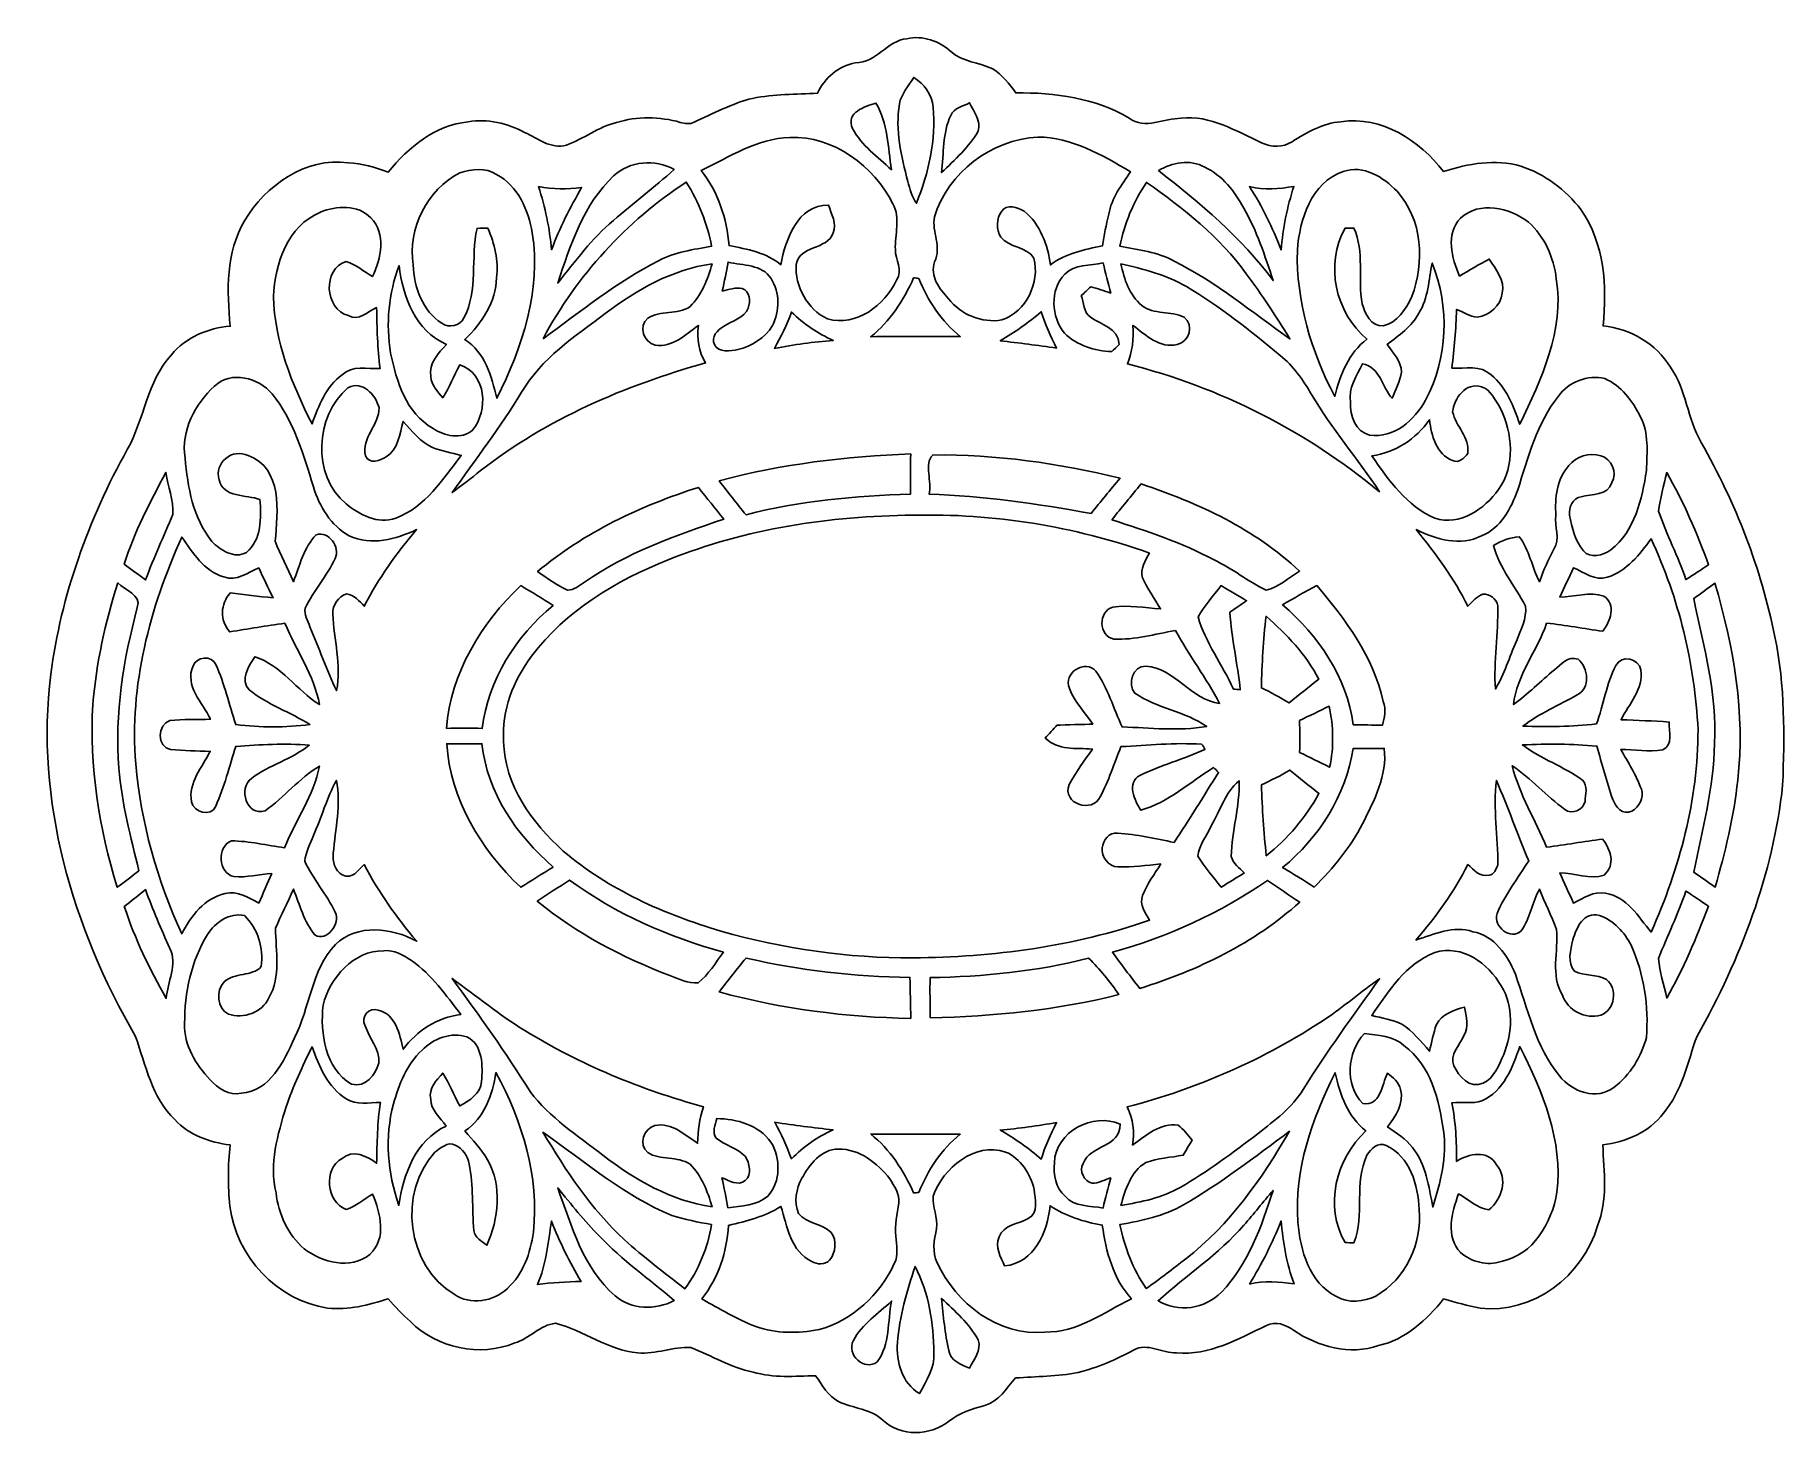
# Model space of a CAD drawing. Header units: centimetres. Extents: x -13.2 to 13, y -12.4 to 8.6.
import ezdxf

# ---------------------------------------------------------------- set-up
doc = ezdxf.new("R2010")
doc.units = ezdxf.units.CM
doc.header["$MEASUREMENT"] = 0
doc.layers.add('Camada 1', color=7, linetype='Continuous')

msp = doc.modelspace()

# ---------------------------------------------------------------- linework, layer by layer
at = {"layer": 'Camada 1', "color": 15}
for points, knots in [([(-0.12594, 8.57567), (0.11077, 8.63177), (0.35595, 8.53934), (0.53411, 8.38306), (0.53411, 8.38306), (0.70591, 8.2236), (0.95744, 8.22501), (1.15958, 8.12306), (1.15958, 8.12306), (1.30316, 8.03416), (1.41252, 7.90152), (1.50601, 7.76287), (1.50601, 7.76287), (2.09232, 7.7724), (2.69522, 7.68667), (3.20781, 7.3847), (3.20781, 7.3847), (3.44417, 7.20654), (3.72886, 7.38752), (3.98709, 7.38293), (3.98709, 7.38293), (4.42172, 7.43973), (4.81048, 7.18538), (5.19183, 7.0164), (5.19183, 7.0164), (5.33435, 6.94514), (5.51533, 6.94337), (5.65044, 7.03192), (5.65044, 7.03192), (5.87375, 7.17268), (6.10976, 7.31132), (6.37999, 7.33002), (6.37999, 7.33002), (6.99029, 7.42668), (7.56355, 7.04991), (7.92092, 6.58283), (7.92092, 6.58283), (8.29204, 6.70525), (8.69668, 6.77686), (9.07979, 6.66503), (9.07979, 6.66503), (9.43927, 6.55179), (9.75078, 6.30837), (9.98149, 6.0138), (9.98149, 6.0138), (10.33427, 5.50862), (10.37378, 4.86551), (10.3124, 4.27073), (10.3124, 4.27073), (10.7195, 4.22945), (11.11391, 4.00685), (11.3224, 3.64949), (11.3224, 3.64949), (11.56617, 3.31435), (11.57358, 2.87549), (11.78489, 2.52448), (11.78489, 2.52448), (12.29924, 1.61643), (12.68554, 0.63112), (12.8905, -0.39335), (12.8905, -0.39335), (13.04149, -1.12395), (13.0369, -1.87501), (13.00621, -2.61726), (13.00621, -2.61726), (12.86192, -3.94547), (12.37897, -5.22005), (11.7228, -6.37716), (11.7228, -6.37716), (11.57817, -6.76981), (11.50091, -7.20513), (11.21939, -7.53322), (11.21939, -7.53322), (11.00279, -7.81791), (10.656, -7.96749), (10.30817, -8.00876), (10.30817, -8.00876), (10.32757, -8.4141), (10.38472, -8.83638), (10.23055, -9.22443), (10.23055, -9.22443), (10.01889, -9.96774), (9.25442, -10.55511), (8.46808, -10.45492), (8.46808, -10.45492), (8.28252, -10.4207), (8.10225, -10.37096), (7.92162, -10.31981), (7.92162, -10.31981), (7.66868, -10.62955), (7.35259, -10.93152), (6.94725, -11.01619), (6.94725, -11.01619), (6.51439, -11.17141), (6.03885, -11.03418), (5.66914, -10.7883), (5.66914, -10.7883), (5.55237, -10.70751), (5.40173, -10.64154), (5.26521, -10.71668), (5.26521, -10.71668), (4.83941, -10.91706), (4.40796, -11.17424), (3.91583, -11.12732), (3.91583, -11.12732), (3.70099, -11.13402), (3.47874, -10.96857), (3.27342, -11.08569), (3.27342, -11.08569), (3.01061, -11.23103), (2.73191, -11.34886), (2.44016, -11.42047), (2.44016, -11.42047), (2.13184, -11.48292), (1.81575, -11.48115), (1.50389, -11.50338), (1.50389, -11.50338), (1.36772, -11.65366), (1.2506, -11.85792), (1.04246, -11.91613), (1.04246, -11.91613), (0.85055, -11.97116), (0.65581, -12.02831), (0.49883, -12.15778), (0.49883, -12.15778), (0.21661, -12.37262), (-0.21696, -12.38885), (-0.48366, -12.14049), (-0.48366, -12.14049), (-0.66675, -11.96587), (-0.93451, -11.96164), (-1.15288, -11.85721), (-1.15288, -11.85721), (-1.31127, -11.77537), (-1.397, -11.60992), (-1.49542, -11.47022), (-1.49542, -11.47022), (-1.80834, -11.47762), (-2.12796, -11.50585), (-2.43276, -11.41518), (-2.43276, -11.41518), (-2.76684, -11.35345), (-3.054, -11.16683), (-3.36656, -11.04724), (-3.36656, -11.04724), (-3.63255, -11.02889), (-3.89255, -11.15413), (-4.16172, -11.12767), (-4.16172, -11.12767), (-4.60975, -11.09133), (-4.96782, -10.78689), (-5.39538, -10.68352), (-5.39538, -10.68352), (-5.62998, -10.70504), (-5.78556, -10.91741), (-6.00781, -10.97809), (-6.00781, -10.97809), (-6.53274, -11.1954), (-7.17197, -11.05359), (-7.57237, -10.65883), (-7.57237, -10.65883), (-7.69232, -10.55229), (-7.80344, -10.43764), (-7.90716, -10.31557), (-7.90716, -10.31557), (-8.19997, -10.40941), (-8.50582, -10.49373), (-8.81592, -10.45527), (-8.81592, -10.45527), (-9.57333, -10.34697), (-10.1854, -9.67916), (-10.28206, -8.92775), (-10.28206, -8.92775), (-10.30922, -8.62224), (-10.31064, -8.31497), (-10.27747, -8.01052), (-10.27747, -8.01052), (-10.58263, -7.97066), (-10.89342, -7.86342), (-11.1058, -7.63094), (-11.1058, -7.63094), (-11.4487, -7.29968), (-11.5443, -6.8139), (-11.69458, -6.38281), (-11.69458, -6.38281), (-12.64073, -4.7558), (-13.20271, -2.84409), (-12.96635, -0.95356), (-12.96635, -0.95356), (-12.81077, 0.23142), (-12.39908, 1.37477), (-11.81876, 2.41653), (-11.81876, 2.41653), (-11.56053, 2.87161), (-11.52454, 3.4417), (-11.15695, 3.83681), (-11.15695, 3.83681), (-10.93929, 4.09928), (-10.60838, 4.23968), (-10.27359, 4.26579), (-10.27359, 4.26579), (-10.32898, 4.79672), (-10.33745, 5.37139), (-10.06122, 5.84659), (-10.06122, 5.84659), (-9.74266, 6.37611), (-9.14788, 6.80297), (-8.50371, 6.71512), (-8.50371, 6.71512), (-8.29627, 6.71124), (-8.09942, 6.64386), (-7.9054, 6.57754), (-7.9054, 6.57754), (-7.6013, 6.94443), (-7.19949, 7.28239), (-6.70807, 7.32966), (-6.70807, 7.32966), (-6.41773, 7.37905), (-6.11576, 7.31167), (-5.85999, 7.17091), (-5.85999, 7.17091), (-5.6642, 7.07813), (-5.46206, 6.91621), (-5.23416, 6.98182), (-5.23416, 6.98182), (-4.97381, 7.07319), (-4.75297, 7.2577), (-4.48063, 7.31979), (-4.48063, 7.31979), (-4.17301, 7.41856), (-3.83575, 7.40904), (-3.52601, 7.32225), (-3.52601, 7.32225), (-3.45899, 7.30567), (-3.38455, 7.28874), (-3.31964, 7.32367), (-3.31964, 7.32367), (-3.03036, 7.45067), (-2.75061, 7.60836), (-2.44052, 7.68209), (-2.44052, 7.68209), (-2.12019, 7.74735), (-1.79211, 7.741), (-1.46685, 7.75794), (-1.46685, 7.75794), (-1.36102, 7.98971), (-1.15358, 8.16963), (-0.90064, 8.21337), (-0.90064, 8.21337), (-0.58773, 8.21302), (-0.42616, 8.54745), (-0.12594, 8.57567), (-0.12594, 8.57567), (-0.12594, 8.57567), (-0.12594, 8.57567), (-0.12594, 8.57567)], [0, 0, 0, 0, 0.01538462, 0.01538462, 0.01538462, 0.01538462, 0.03076923, 0.03076923, 0.03076923, 0.03076923, 0.04615385, 0.04615385, 0.04615385, 0.04615385, 0.06153846, 0.06153846, 0.06153846, 0.06153846, 0.07692308, 0.07692308, 0.07692308, 0.07692308, 0.09230769, 0.09230769, 0.09230769, 0.09230769, 0.10769231, 0.10769231, 0.10769231, 0.10769231, 0.12307692, 0.12307692, 0.12307692, 0.12307692, 0.13846154, 0.13846154, 0.13846154, 0.13846154, 0.15384615, 0.15384615, 0.15384615, 0.15384615, 0.16923077, 0.16923077, 0.16923077, 0.16923077, 0.18461538, 0.18461538, 0.18461538, 0.18461538, 0.2, 0.2, 0.2, 0.2, 0.21538462, 0.21538462, 0.21538462, 0.21538462, 0.23076923, 0.23076923, 0.23076923, 0.23076923, 0.24615385, 0.24615385, 0.24615385, 0.24615385, 0.26153846, 0.26153846, 0.26153846, 0.26153846, 0.27692308, 0.27692308, 0.27692308, 0.27692308, 0.29230769, 0.29230769, 0.29230769, 0.29230769, 0.30769231, 0.30769231, 0.30769231, 0.30769231, 0.32307692, 0.32307692, 0.32307692, 0.32307692, 0.33846154, 0.33846154, 0.33846154, 0.33846154, 0.35384615, 0.35384615, 0.35384615, 0.35384615, 0.36923077, 0.36923077, 0.36923077, 0.36923077, 0.38461538, 0.38461538, 0.38461538, 0.38461538, 0.4, 0.4, 0.4, 0.4, 0.41538462, 0.41538462, 0.41538462, 0.41538462, 0.43076923, 0.43076923, 0.43076923, 0.43076923, 0.44615385, 0.44615385, 0.44615385, 0.44615385, 0.46153846, 0.46153846, 0.46153846, 0.46153846, 0.47692308, 0.47692308, 0.47692308, 0.47692308, 0.49230769, 0.49230769, 0.49230769, 0.49230769, 0.50769231, 0.50769231, 0.50769231, 0.50769231, 0.52307692, 0.52307692, 0.52307692, 0.52307692, 0.53846154, 0.53846154, 0.53846154, 0.53846154, 0.55384615, 0.55384615, 0.55384615, 0.55384615, 0.56923077, 0.56923077, 0.56923077, 0.56923077, 0.58461538, 0.58461538, 0.58461538, 0.58461538, 0.6, 0.6, 0.6, 0.6, 0.61538462, 0.61538462, 0.61538462, 0.61538462, 0.63076923, 0.63076923, 0.63076923, 0.63076923, 0.64615385, 0.64615385, 0.64615385, 0.64615385, 0.66153846, 0.66153846, 0.66153846, 0.66153846, 0.67692308, 0.67692308, 0.67692308, 0.67692308, 0.69230769, 0.69230769, 0.69230769, 0.69230769, 0.70769231, 0.70769231, 0.70769231, 0.70769231, 0.72307692, 0.72307692, 0.72307692, 0.72307692, 0.73846154, 0.73846154, 0.73846154, 0.73846154, 0.75384615, 0.75384615, 0.75384615, 0.75384615, 0.76923077, 0.76923077, 0.76923077, 0.76923077, 0.78461538, 0.78461538, 0.78461538, 0.78461538, 0.8, 0.8, 0.8, 0.8, 0.81538462, 0.81538462, 0.81538462, 0.81538462, 0.83076923, 0.83076923, 0.83076923, 0.83076923, 0.84615385, 0.84615385, 0.84615385, 0.84615385, 0.86153846, 0.86153846, 0.86153846, 0.86153846, 0.87692308, 0.87692308, 0.87692308, 0.87692308, 0.89230769, 0.89230769, 0.89230769, 0.89230769, 0.90769231, 0.90769231, 0.90769231, 0.90769231, 0.92307692, 0.92307692, 0.92307692, 0.92307692, 0.93846154, 0.93846154, 0.93846154, 0.93846154, 0.95384615, 0.95384615, 0.95384615, 0.95384615, 0.96923077, 0.96923077, 0.96923077, 0.96923077, 1, 1, 1, 1]), ([(-0.02434, 7.99606), (-0.10125, 7.86765), (-0.21308, 7.75017), (-0.23954, 7.59777), (-0.23954, 7.59777), (-0.30515, 7.2069), (-0.20955, 6.81355), (-0.11254, 6.43643), (-0.11254, 6.43643), (-0.08079, 6.32531), (-0.05539, 6.20466), (0.01552, 6.10941), (0.01552, 6.10941), (0.19826, 6.56449), (0.31538, 7.06014), (0.2667, 7.55227), (0.2667, 7.55227), (0.2473, 7.73783), (0.13229, 7.89975), (-0.02434, 7.99606), (-0.02434, 7.99606), (-0.02434, 7.99606), (-0.02434, 7.99606), (-0.02434, 7.99606)], [0, 0, 0, 0, 0.14285714, 0.14285714, 0.14285714, 0.14285714, 0.28571429, 0.28571429, 0.28571429, 0.28571429, 0.42857143, 0.42857143, 0.42857143, 0.42857143, 0.57142857, 0.57142857, 0.57142857, 0.57142857, 0.71428571, 0.71428571, 0.71428571, 0.71428571, 1, 1, 1, 1]), ([(-0.94121, 7.22842), (-0.80539, 6.97371), (-0.56444, 6.80508), (-0.35877, 6.61176), (-0.35877, 6.61176), (-0.41099, 6.95078), (-0.41275, 7.30709), (-0.59196, 7.61189), (-0.59196, 7.61189), (-0.75036, 7.56038), (-1.05269, 7.47077), (-0.94121, 7.22842), (-0.94121, 7.22842), (-0.94121, 7.22842), (-0.94121, 7.22842), (-0.94121, 7.22842)], [0, 0, 0, 0, 0.2, 0.2, 0.2, 0.2, 0.4, 0.4, 0.4, 0.4, 0.6, 0.6, 0.6, 0.6, 1, 1, 1, 1]), ([(0.53022, 7.42597), (0.40393, 7.15998), (0.43004, 6.85377), (0.39229, 6.56872), (0.39229, 6.56872), (0.58984, 6.76169), (0.80398, 6.94796), (0.94121, 7.19102), (0.94121, 7.19102), (0.99025, 7.34836), (0.8703, 7.48277), (0.81386, 7.61612), (0.81386, 7.61612), (0.72143, 7.56073), (0.57538, 7.54309), (0.53022, 7.42597), (0.53022, 7.42597), (0.53022, 7.42597), (0.53022, 7.42597), (0.53022, 7.42597)], [0, 0, 0, 0, 0.16666667, 0.16666667, 0.16666667, 0.16666667, 0.33333333, 0.33333333, 0.33333333, 0.33333333, 0.5, 0.5, 0.5, 0.5, 0.66666667, 0.66666667, 0.66666667, 0.66666667, 1, 1, 1, 1]), ([(-1.88242, 7.09436), (-2.3749, 7.08272), (-2.78377, 6.80367), (-3.21204, 6.60118), (-3.21204, 6.60118), (-2.95698, 6.27768), (-2.82787, 5.88186), (-2.794, 5.47441), (-2.794, 5.47441), (-2.52271, 5.42078), (-2.23414, 5.37175), (-2.01612, 5.18689), (-2.01612, 5.18689), (-1.9491, 5.56789), (-1.76918, 6.08154), (-1.30246, 6.08083), (-1.30246, 6.08083), (-1.26012, 5.94783), (-1.17475, 5.80531), (-1.23296, 5.66349), (-1.23296, 5.66349), (-1.31868, 5.40808), (-1.74484, 5.47687), (-1.78752, 5.19254), (-1.78752, 5.19254), (-1.81292, 4.86234), (-1.61643, 4.51944), (-1.32009, 4.37515), (-1.32009, 4.37515), (-0.87983, 4.25274), (-0.46249, 4.57906), (-0.28222, 4.95794), (-0.28222, 4.95794), (-0.18203, 5.10399), (-0.30127, 5.26133), (-0.30021, 5.41443), (-0.30021, 5.41443), (-0.3108, 5.63951), (-0.21802, 5.88927), (-0.33655, 6.09847), (-0.33655, 6.09847), (-0.62301, 6.66715), (-1.22731, 7.12576), (-1.88242, 7.09436), (-1.88242, 7.09436), (-1.88242, 7.09436), (-1.88242, 7.09436), (-1.88242, 7.09436)], [0, 0, 0, 0, 0.07692308, 0.07692308, 0.07692308, 0.07692308, 0.15384615, 0.15384615, 0.15384615, 0.15384615, 0.23076923, 0.23076923, 0.23076923, 0.23076923, 0.30769231, 0.30769231, 0.30769231, 0.30769231, 0.38461538, 0.38461538, 0.38461538, 0.38461538, 0.46153846, 0.46153846, 0.46153846, 0.46153846, 0.53846154, 0.53846154, 0.53846154, 0.53846154, 0.61538462, 0.61538462, 0.61538462, 0.61538462, 0.69230769, 0.69230769, 0.69230769, 0.69230769, 0.76923077, 0.76923077, 0.76923077, 0.76923077, 0.84615385, 0.84615385, 0.84615385, 0.84615385, 1, 1, 1, 1]), ([(0.28469, 5.90479), (0.24447, 5.67831), (0.39864, 5.45359), (0.28646, 5.22922), (0.28646, 5.22922), (0.2159, 5.01897), (0.36019, 4.82141), (0.49706, 4.67713), (0.49706, 4.67713), (0.68368, 4.43865), (0.9966, 4.30953), (1.29893, 4.35892), (1.29893, 4.35892), (1.66299, 4.48169), (1.86972, 4.92407), (1.77835, 5.28708), (1.77835, 5.28708), (1.66687, 5.45924), (1.40617, 5.4416), (1.28058, 5.60211), (1.28058, 5.60211), (1.20368, 5.715), (1.21602, 5.88045), (1.29469, 5.98946), (1.29469, 5.98946), (1.36384, 6.10517), (1.53635, 6.05261), (1.63195, 5.98911), (1.63195, 5.98911), (1.8736, 5.79543), (1.98367, 5.48428), (2.02565, 5.18583), (2.02565, 5.18583), (2.25213, 5.35622), (2.53647, 5.4162), (2.80846, 5.47264), (2.80846, 5.47264), (2.83316, 5.63069), (2.86032, 5.78838), (2.90054, 5.94325), (2.90054, 5.94325), (2.93829, 6.18666), (3.09421, 6.38246), (3.22509, 6.58248), (3.22509, 6.58248), (2.79753, 6.83542), (2.34668, 7.09683), (1.83409, 7.10247), (1.83409, 7.10247), (1.14018, 7.06226), (0.49071, 6.5726), (0.28469, 5.90479), (0.28469, 5.90479), (0.28469, 5.90479), (0.28469, 5.90479), (0.28469, 5.90479)], [0, 0, 0, 0, 0.06666667, 0.06666667, 0.06666667, 0.06666667, 0.13333333, 0.13333333, 0.13333333, 0.13333333, 0.2, 0.2, 0.2, 0.2, 0.26666667, 0.26666667, 0.26666667, 0.26666667, 0.33333333, 0.33333333, 0.33333333, 0.33333333, 0.4, 0.4, 0.4, 0.4, 0.46666667, 0.46666667, 0.46666667, 0.46666667, 0.53333333, 0.53333333, 0.53333333, 0.53333333, 0.6, 0.6, 0.6, 0.6, 0.66666667, 0.66666667, 0.66666667, 0.66666667, 0.73333333, 0.73333333, 0.73333333, 0.73333333, 0.8, 0.8, 0.8, 0.8, 0.86666667, 0.86666667, 0.86666667, 0.86666667, 1, 1, 1, 1]), ([(-6.83119, 6.56414), (-7.32296, 6.31437), (-7.61435, 5.72841), (-7.53251, 5.18407), (-7.53251, 5.18407), (-7.51769, 4.85316), (-7.3914, 4.4958), (-7.10247, 4.30883), (-7.10247, 4.30883), (-6.99347, 4.23545), (-6.82942, 4.26861), (-6.76945, 4.38891), (-6.76945, 4.38891), (-6.55426, 4.80307), (-6.67103, 5.28955), (-6.57401, 5.73264), (-6.57401, 5.73264), (-6.51969, 5.7337), (-6.46536, 5.73476), (-6.41068, 5.73546), (-6.41068, 5.73546), (-6.31014, 5.50227), (-6.24699, 5.25004), (-6.28332, 4.99322), (-6.28332, 4.99322), (-6.28685, 4.62915), (-6.50169, 4.30812), (-6.75675, 4.06541), (-6.75675, 4.06541), (-6.4516, 3.87632), (-6.35882, 3.51084), (-6.27521, 3.18523), (-6.27521, 3.18523), (-5.8988, 3.94864), (-5.60458, 4.80201), (-5.74534, 5.66349), (-5.74534, 5.66349), (-5.80108, 6.00816), (-5.96089, 6.36764), (-6.28156, 6.54156), (-6.28156, 6.54156), (-6.44419, 6.64669), (-6.65551, 6.6234), (-6.83119, 6.56414), (-6.83119, 6.56414), (-6.83119, 6.56414), (-6.83119, 6.56414), (-6.83119, 6.56414)], [0, 0, 0, 0, 0.07692308, 0.07692308, 0.07692308, 0.07692308, 0.15384615, 0.15384615, 0.15384615, 0.15384615, 0.23076923, 0.23076923, 0.23076923, 0.23076923, 0.30769231, 0.30769231, 0.30769231, 0.30769231, 0.38461538, 0.38461538, 0.38461538, 0.38461538, 0.46153846, 0.46153846, 0.46153846, 0.46153846, 0.53846154, 0.53846154, 0.53846154, 0.53846154, 0.61538462, 0.61538462, 0.61538462, 0.61538462, 0.69230769, 0.69230769, 0.69230769, 0.69230769, 0.76923077, 0.76923077, 0.76923077, 0.76923077, 0.84615385, 0.84615385, 0.84615385, 0.84615385, 1, 1, 1, 1]), ([(-4.52579, 6.51863), (-4.97664, 6.09388), (-5.17278, 5.48464), (-5.36328, 4.91278), (-5.36328, 4.91278), (-5.10011, 5.2384), (-4.85352, 5.58341), (-4.52861, 5.85223), (-4.52861, 5.85223), (-4.22663, 6.10835), (-3.91477, 6.35317), (-3.61738, 6.61529), (-3.61738, 6.61529), (-3.90243, 6.7758), (-4.28449, 6.7437), (-4.52579, 6.51863), (-4.52579, 6.51863), (-4.52579, 6.51863), (-4.52579, 6.51863), (-4.52579, 6.51863)], [0, 0, 0, 0, 0.16666667, 0.16666667, 0.16666667, 0.16666667, 0.33333333, 0.33333333, 0.33333333, 0.33333333, 0.5, 0.5, 0.5, 0.5, 0.66666667, 0.66666667, 0.66666667, 0.66666667, 1, 1, 1, 1]), ([(3.64384, 6.598), (4.27284, 6.11011), (4.88915, 5.59611), (5.36399, 4.94982), (5.36399, 4.94982), (5.24404, 5.32201), (5.11951, 5.6963), (4.92407, 6.03709), (4.92407, 6.03709), (4.78825, 6.28685), (4.60375, 6.5278), (4.33846, 6.64845), (4.33846, 6.64845), (4.12256, 6.77757), (3.85057, 6.7183), (3.64384, 6.598), (3.64384, 6.598), (3.64384, 6.598), (3.64384, 6.598), (3.64384, 6.598)], [0, 0, 0, 0, 0.16666667, 0.16666667, 0.16666667, 0.16666667, 0.33333333, 0.33333333, 0.33333333, 0.33333333, 0.5, 0.5, 0.5, 0.5, 0.66666667, 0.66666667, 0.66666667, 0.66666667, 1, 1, 1, 1]), ([(6.41597, 6.58601), (5.93513, 6.42056), (5.76192, 5.86352), (5.72841, 5.40385), (5.72841, 5.40385), (5.70971, 4.64044), (5.93443, 3.88338), (6.28967, 3.21239), (6.28967, 3.21239), (6.36976, 3.5366), (6.49852, 3.86327), (6.77263, 4.07317), (6.77263, 4.07317), (6.29497, 4.46687), (6.13904, 5.19324), (6.44419, 5.73652), (6.44419, 5.73652), (6.47735, 5.73652), (6.54403, 5.73687), (6.57719, 5.73722), (6.57719, 5.73722), (6.73911, 5.38057), (6.62905, 4.97699), (6.70172, 4.60304), (6.70172, 4.60304), (6.74229, 4.45735), (6.83295, 4.26191), (7.01287, 4.26896), (7.01287, 4.26896), (7.22454, 4.31941), (7.36212, 4.5212), (7.44396, 4.70923), (7.44396, 4.70923), (7.64011, 5.22041), (7.60659, 5.86881), (7.22312, 6.28862), (7.22312, 6.28862), (7.01922, 6.49852), (6.72077, 6.69325), (6.41597, 6.58601), (6.41597, 6.58601), (6.41597, 6.58601), (6.41597, 6.58601), (6.41597, 6.58601)], [0, 0, 0, 0, 0.08333333, 0.08333333, 0.08333333, 0.08333333, 0.16666667, 0.16666667, 0.16666667, 0.16666667, 0.25, 0.25, 0.25, 0.25, 0.33333333, 0.33333333, 0.33333333, 0.33333333, 0.41666667, 0.41666667, 0.41666667, 0.41666667, 0.5, 0.5, 0.5, 0.5, 0.58333333, 0.58333333, 0.58333333, 0.58333333, 0.66666667, 0.66666667, 0.66666667, 0.66666667, 0.75, 0.75, 0.75, 0.75, 0.83333333, 0.83333333, 0.83333333, 0.83333333, 1, 1, 1, 1]), ([(-5.65009, 6.35847), (-5.55166, 6.05049), (-5.48569, 5.73334), (-5.45536, 5.41091), (-5.45536, 5.41091), (-5.34106, 5.73899), (-5.17243, 6.04414), (-5.00592, 6.34753), (-5.00592, 6.34753), (-5.22041, 6.30943), (-5.43666, 6.32213), (-5.65009, 6.35847), (-5.65009, 6.35847), (-5.65009, 6.35847), (-5.65009, 6.35847), (-5.65009, 6.35847)], [0, 0, 0, 0, 0.2, 0.2, 0.2, 0.2, 0.4, 0.4, 0.4, 0.4, 0.6, 0.6, 0.6, 0.6, 1, 1, 1, 1]), ([(-5.58412, 4.07882), (-5.02179, 4.48839), (-4.47252, 4.92442), (-3.85374, 5.24757), (-3.85374, 5.24757), (-3.60786, 5.37916), (-3.32669, 5.41373), (-3.05682, 5.46523), (-3.05682, 5.46523), (-3.12102, 5.80778), (-3.24944, 6.13198), (-3.43535, 6.4262), (-3.43535, 6.4262), (-4.33599, 5.84024), (-5.07647, 5.02497), (-5.58412, 4.07882), (-5.58412, 4.07882), (-5.58412, 4.07882), (-5.58412, 4.07882), (-5.58412, 4.07882)], [0, 0, 0, 0, 0.16666667, 0.16666667, 0.16666667, 0.16666667, 0.33333333, 0.33333333, 0.33333333, 0.33333333, 0.5, 0.5, 0.5, 0.5, 0.66666667, 0.66666667, 0.66666667, 0.66666667, 1, 1, 1, 1]), ([(3.46498, 6.42267), (3.27237, 6.13163), (3.13267, 5.80778), (3.0667, 5.46453), (3.0667, 5.46453), (3.34186, 5.40949), (3.63291, 5.38374), (3.88126, 5.24016), (3.88126, 5.24016), (4.51026, 4.93113), (5.04613, 4.47499), (5.61763, 4.07635), (5.61763, 4.07635), (5.41161, 4.40972), (5.19642, 4.73781), (4.96288, 5.05178), (4.96288, 5.05178), (4.56283, 5.60493), (4.0192, 6.03391), (3.46498, 6.42267), (3.46498, 6.42267), (3.46498, 6.42267), (3.46498, 6.42267), (3.46498, 6.42267)], [0, 0, 0, 0, 0.14285714, 0.14285714, 0.14285714, 0.14285714, 0.28571429, 0.28571429, 0.28571429, 0.28571429, 0.42857143, 0.42857143, 0.42857143, 0.42857143, 0.57142857, 0.57142857, 0.57142857, 0.57142857, 0.71428571, 0.71428571, 0.71428571, 0.71428571, 1, 1, 1, 1]), ([(5.0105, 6.35847), (5.20665, 6.06284), (5.35587, 5.7404), (5.48393, 5.40985), (5.48393, 5.40985), (5.51215, 5.7337), (5.57495, 6.05296), (5.67655, 6.36164), (5.67655, 6.36164), (5.45571, 6.32213), (5.23099, 6.30555), (5.0105, 6.35847), (5.0105, 6.35847), (5.0105, 6.35847), (5.0105, 6.35847), (5.0105, 6.35847)], [0, 0, 0, 0, 0.2, 0.2, 0.2, 0.2, 0.4, 0.4, 0.4, 0.4, 0.6, 0.6, 0.6, 0.6, 1, 1, 1, 1]), ([(-8.92281, 5.97641), (-9.41529, 5.7658), (-9.60332, 5.20418), (-9.62766, 4.70994), (-9.62766, 4.70994), (-9.60614, 4.03472), (-9.35179, 3.39443), (-9.04769, 2.8007), (-9.04769, 2.8007), (-8.94821, 3.07164), (-8.84061, 3.3588), (-8.59825, 3.53554), (-8.59825, 3.53554), (-8.4462, 3.68653), (-8.21831, 3.62162), (-8.02675, 3.62973), (-8.02675, 3.62973), (-8.06662, 3.93347), (-8.07508, 4.24004), (-8.07967, 4.54554), (-8.07967, 4.54554), (-8.20914, 4.48698), (-8.35166, 4.33529), (-8.50335, 4.42419), (-8.50335, 4.42419), (-8.8646, 4.52155), (-8.89529, 5.13115), (-8.5351, 5.23487), (-8.5351, 5.23487), (-8.38905, 5.19395), (-8.27334, 5.08423), (-8.14246, 5.0098), (-8.14246, 5.0098), (-8.01017, 5.28249), (-7.93185, 5.65079), (-8.16575, 5.89174), (-8.16575, 5.89174), (-8.3633, 6.09282), (-8.67869, 6.07095), (-8.92281, 5.97641), (-8.92281, 5.97641), (-8.92281, 5.97641), (-8.92281, 5.97641), (-8.92281, 5.97641)], [0, 0, 0, 0, 0.08333333, 0.08333333, 0.08333333, 0.08333333, 0.16666667, 0.16666667, 0.16666667, 0.16666667, 0.25, 0.25, 0.25, 0.25, 0.33333333, 0.33333333, 0.33333333, 0.33333333, 0.41666667, 0.41666667, 0.41666667, 0.41666667, 0.5, 0.5, 0.5, 0.5, 0.58333333, 0.58333333, 0.58333333, 0.58333333, 0.66666667, 0.66666667, 0.66666667, 0.66666667, 0.75, 0.75, 0.75, 0.75, 0.83333333, 0.83333333, 0.83333333, 0.83333333, 1, 1, 1, 1]), ([(8.1728, 5.88539), (7.94914, 5.64586), (8.04122, 5.28567), (8.16222, 5.0165), (8.16222, 5.0165), (8.30862, 5.10328), (8.45326, 5.19395), (8.60531, 5.27085), (8.60531, 5.27085), (8.70056, 5.11598), (8.84908, 4.9597), (8.8018, 4.75897), (8.8018, 4.75897), (8.77535, 4.57447), (8.60954, 4.42489), (8.42751, 4.40055), (8.42751, 4.40055), (8.31568, 4.41078), (8.21866, 4.47851), (8.11636, 4.51767), (8.11636, 4.51767), (8.10472, 4.22416), (8.08461, 3.93065), (8.04545, 3.6389), (8.04545, 3.6389), (8.24159, 3.62514), (8.4769, 3.68759), (8.63459, 3.53624), (8.63459, 3.53624), (8.86001, 3.34821), (8.97255, 3.06634), (9.06462, 2.79506), (9.06462, 2.79506), (9.38671, 3.47204), (9.73808, 4.20582), (9.61214, 4.97734), (9.61214, 4.97734), (9.57404, 5.2959), (9.4361, 5.60917), (9.19586, 5.82648), (9.19586, 5.82648), (8.90799, 6.04273), (8.4649, 6.14962), (8.1728, 5.88539), (8.1728, 5.88539), (8.1728, 5.88539), (8.1728, 5.88539), (8.1728, 5.88539)], [0, 0, 0, 0, 0.07692308, 0.07692308, 0.07692308, 0.07692308, 0.15384615, 0.15384615, 0.15384615, 0.15384615, 0.23076923, 0.23076923, 0.23076923, 0.23076923, 0.30769231, 0.30769231, 0.30769231, 0.30769231, 0.38461538, 0.38461538, 0.38461538, 0.38461538, 0.46153846, 0.46153846, 0.46153846, 0.46153846, 0.53846154, 0.53846154, 0.53846154, 0.53846154, 0.61538462, 0.61538462, 0.61538462, 0.61538462, 0.69230769, 0.69230769, 0.69230769, 0.69230769, 0.76923077, 0.76923077, 0.76923077, 0.76923077, 0.84615385, 0.84615385, 0.84615385, 0.84615385, 1, 1, 1, 1]), ([(-7.87012, 3.86221), (-7.77804, 3.43817), (-7.64081, 2.96157), (-7.2323, 2.73332), (-7.2323, 2.73332), (-7.0672, 2.6229), (-6.80332, 2.55976), (-6.63963, 2.70616), (-6.63963, 2.70616), (-6.40327, 3.0032), (-6.42479, 3.54894), (-6.8326, 3.68476), (-6.8326, 3.68476), (-6.92009, 3.52178), (-6.98747, 3.34821), (-7.08836, 3.19229), (-7.08836, 3.19229), (-7.16386, 3.28648), (-7.25875, 3.38279), (-7.26581, 3.51014), (-7.26581, 3.51014), (-7.3032, 3.71334), (-7.15186, 3.85798), (-7.03192, 3.99274), (-7.03192, 3.99274), (-7.49406, 4.19594), (-7.68597, 4.70711), (-7.74347, 5.17525), (-7.74347, 5.17525), (-7.89834, 4.75791), (-7.94314, 4.30212), (-7.87012, 3.86221), (-7.87012, 3.86221), (-7.87012, 3.86221), (-7.87012, 3.86221), (-7.87012, 3.86221)], [0, 0, 0, 0, 0.1, 0.1, 0.1, 0.1, 0.2, 0.2, 0.2, 0.2, 0.3, 0.3, 0.3, 0.3, 0.4, 0.4, 0.4, 0.4, 0.5, 0.5, 0.5, 0.5, 0.6, 0.6, 0.6, 0.6, 0.7, 0.7, 0.7, 0.7, 0.8, 0.8, 0.8, 0.8, 1, 1, 1, 1]), ([(-4.65102, 4.45735), (-5.10752, 4.10986), (-5.61022, 3.78354), (-5.90444, 3.27448), (-5.90444, 3.27448), (-6.22159, 2.75272), (-6.598, 2.27154), (-6.94549, 1.77024), (-6.94549, 1.77024), (-6.80297, 1.87607), (-6.66362, 1.98649), (-6.52427, 2.09656), (-6.52427, 2.09656), (-5.53191, 2.87337), (-4.35469, 3.3782), (-3.14713, 3.7144), (-3.14713, 3.7144), (-3.25367, 3.88338), (-3.27625, 4.08093), (-3.25473, 4.27672), (-3.25473, 4.27672), (-3.44523, 4.13738), (-3.64666, 3.94688), (-3.90278, 3.9811), (-3.90278, 3.9811), (-4.07599, 4.02096), (-4.16066, 4.26473), (-4.01426, 4.38467), (-4.01426, 4.38467), (-3.82729, 4.5085), (-3.56517, 4.43195), (-3.37749, 4.56036), (-3.37749, 4.56036), (-3.20604, 4.73463), (-3.11326, 4.96817), (-3.04941, 5.20065), (-3.04941, 5.20065), (-3.64666, 5.1181), (-4.17512, 4.81189), (-4.65102, 4.45735), (-4.65102, 4.45735), (-4.65102, 4.45735), (-4.65102, 4.45735), (-4.65102, 4.45735)], [0, 0, 0, 0, 0.08333333, 0.08333333, 0.08333333, 0.08333333, 0.16666667, 0.16666667, 0.16666667, 0.16666667, 0.25, 0.25, 0.25, 0.25, 0.33333333, 0.33333333, 0.33333333, 0.33333333, 0.41666667, 0.41666667, 0.41666667, 0.41666667, 0.5, 0.5, 0.5, 0.5, 0.58333333, 0.58333333, 0.58333333, 0.58333333, 0.66666667, 0.66666667, 0.66666667, 0.66666667, 0.75, 0.75, 0.75, 0.75, 0.83333333, 0.83333333, 0.83333333, 0.83333333, 1, 1, 1, 1]), ([(-2.80776, 5.22711), (-2.83492, 5.08212), (-2.86385, 4.93607), (-2.8956, 4.79178), (-2.8956, 4.79178), (-2.79823, 4.81154), (-2.69699, 4.85704), (-2.59715, 4.82953), (-2.59715, 4.82953), (-2.47721, 4.79213), (-2.4705, 4.63726), (-2.50825, 4.53778), (-2.50825, 4.53778), (-2.56399, 4.38079), (-2.75202, 4.3494), (-2.87514, 4.26226), (-2.87514, 4.26226), (-2.96651, 4.21217), (-3.07128, 4.10175), (-3.01449, 3.99097), (-3.01449, 3.99097), (-2.95592, 3.86045), (-2.76719, 3.89714), (-2.661, 3.91442), (-2.661, 3.91442), (-2.45392, 3.96663), (-2.25354, 4.08869), (-2.14136, 4.27496), (-2.14136, 4.27496), (-2.03271, 4.49227), (-2.03024, 4.77308), (-2.165, 4.97946), (-2.165, 4.97946), (-2.29835, 5.19959), (-2.58939, 5.16996), (-2.80776, 5.22711), (-2.80776, 5.22711), (-2.80776, 5.22711), (-2.80776, 5.22711), (-2.80776, 5.22711)], [0, 0, 0, 0, 0.09090909, 0.09090909, 0.09090909, 0.09090909, 0.18181818, 0.18181818, 0.18181818, 0.18181818, 0.27272727, 0.27272727, 0.27272727, 0.27272727, 0.36363636, 0.36363636, 0.36363636, 0.36363636, 0.45454545, 0.45454545, 0.45454545, 0.45454545, 0.54545455, 0.54545455, 0.54545455, 0.54545455, 0.63636364, 0.63636364, 0.63636364, 0.63636364, 0.72727273, 0.72727273, 0.72727273, 0.72727273, 0.81818182, 0.81818182, 0.81818182, 0.81818182, 1, 1, 1, 1]), ([(-0.02611, 4.99039), (-0.17533, 4.65455), (-0.37853, 4.34022), (-0.66816, 4.1088), (-0.66816, 4.1088), (-0.22154, 4.11021), (0.22578, 4.10951), (0.67275, 4.10986), (0.67275, 4.10986), (0.39335, 4.34164), (0.18486, 4.64573), (0.05151, 4.98228), (0.05151, 4.98228), (0.0321, 4.9844), (-0.0067, 4.98828), (-0.02611, 4.99039), (-0.02611, 4.99039), (-0.02611, 4.99039), (-0.02611, 4.99039), (-0.02611, 4.99039)], [0, 0, 0, 0, 0.16666667, 0.16666667, 0.16666667, 0.16666667, 0.33333333, 0.33333333, 0.33333333, 0.33333333, 0.5, 0.5, 0.5, 0.5, 0.66666667, 0.66666667, 0.66666667, 0.66666667, 1, 1, 1, 1]), ([(2.24049, 5.04472), (2.01119, 4.81012), (2.0387, 4.40584), (2.23661, 4.1596), (2.23661, 4.1596), (2.42111, 3.97686), (2.68922, 3.89396), (2.94499, 3.88408), (2.94499, 3.88408), (2.98238, 3.92077), (3.02013, 3.95711), (3.05788, 3.99309), (3.05788, 3.99309), (3.04835, 4.24639), (2.78236, 4.27955), (2.62149, 4.40619), (2.62149, 4.40619), (2.5213, 4.47781), (2.52589, 4.62174), (2.48849, 4.7244), (2.48849, 4.7244), (2.53612, 4.7685), (2.58339, 4.81295), (2.62996, 4.8581), (2.62996, 4.8581), (2.73015, 4.83129), (2.83104, 4.79813), (2.92911, 4.76179), (2.92911, 4.76179), (2.88854, 4.91208), (2.85256, 5.06342), (2.81587, 5.2137), (2.81587, 5.2137), (2.62396, 5.17207), (2.38725, 5.19959), (2.24049, 5.04472), (2.24049, 5.04472), (2.24049, 5.04472), (2.24049, 5.04472), (2.24049, 5.04472)], [0, 0, 0, 0, 0.09090909, 0.09090909, 0.09090909, 0.09090909, 0.18181818, 0.18181818, 0.18181818, 0.18181818, 0.27272727, 0.27272727, 0.27272727, 0.27272727, 0.36363636, 0.36363636, 0.36363636, 0.36363636, 0.45454545, 0.45454545, 0.45454545, 0.45454545, 0.54545455, 0.54545455, 0.54545455, 0.54545455, 0.63636364, 0.63636364, 0.63636364, 0.63636364, 0.72727273, 0.72727273, 0.72727273, 0.72727273, 0.81818182, 0.81818182, 0.81818182, 0.81818182, 1, 1, 1, 1]), ([(3.08363, 5.2003), (3.13055, 4.9724), (3.20781, 4.7304), (3.39513, 4.57764), (3.39513, 4.57764), (3.57646, 4.43406), (3.83222, 4.49933), (4.03049, 4.39984), (4.03049, 4.39984), (4.18606, 4.2859), (4.10527, 4.03013), (3.92747, 3.99097), (3.92747, 3.99097), (3.66183, 3.92677), (3.45616, 4.13456), (3.26355, 4.27708), (3.26355, 4.27708), (3.27731, 4.08164), (3.25155, 3.88302), (3.18064, 3.69958), (3.18064, 3.69958), (4.56318, 3.35245), (5.86176, 2.6924), (6.95995, 1.78329), (6.95995, 1.78329), (6.63328, 2.27824), (6.2424, 2.72909), (5.94184, 3.24167), (5.94184, 3.24167), (5.81484, 3.46004), (5.66843, 3.6703), (5.46841, 3.82799), (5.46841, 3.82799), (5.02144, 4.19876), (4.566, 4.56353), (4.06541, 4.85951), (4.06541, 4.85951), (3.76379, 5.03696), (3.42194, 5.12374), (3.08363, 5.2003), (3.08363, 5.2003), (3.08363, 5.2003), (3.08363, 5.2003), (3.08363, 5.2003)], [0, 0, 0, 0, 0.08333333, 0.08333333, 0.08333333, 0.08333333, 0.16666667, 0.16666667, 0.16666667, 0.16666667, 0.25, 0.25, 0.25, 0.25, 0.33333333, 0.33333333, 0.33333333, 0.33333333, 0.41666667, 0.41666667, 0.41666667, 0.41666667, 0.5, 0.5, 0.5, 0.5, 0.58333333, 0.58333333, 0.58333333, 0.58333333, 0.66666667, 0.66666667, 0.66666667, 0.66666667, 0.75, 0.75, 0.75, 0.75, 0.83333333, 0.83333333, 0.83333333, 0.83333333, 1, 1, 1, 1]), ([(7.75017, 5.21229), (7.6969, 4.96076), (7.69373, 4.68454), (7.5505, 4.46193), (7.5505, 4.46193), (7.44643, 4.25732), (7.24923, 4.12891), (7.07425, 3.99133), (7.07425, 3.99133), (7.16104, 3.86539), (7.28839, 3.74297), (7.2898, 3.57858), (7.2898, 3.57858), (7.26122, 3.44205), (7.20831, 3.31082), (7.14904, 3.18452), (7.14904, 3.18452), (6.99523, 3.3588), (6.97195, 3.65054), (6.70489, 3.70205), (6.70489, 3.70205), (6.62129, 3.51966), (6.48264, 3.33975), (6.52674, 3.12349), (6.52674, 3.12349), (6.51616, 2.92841), (6.60082, 2.68217), (6.81284, 2.63207), (6.81284, 2.63207), (7.18114, 2.57881), (7.48524, 2.86103), (7.6514, 3.15842), (7.6514, 3.15842), (7.98971, 3.78566), (8.01335, 4.55295), (7.75017, 5.21229), (7.75017, 5.21229), (7.75017, 5.21229), (7.75017, 5.21229), (7.75017, 5.21229)], [0, 0, 0, 0, 0.09090909, 0.09090909, 0.09090909, 0.09090909, 0.18181818, 0.18181818, 0.18181818, 0.18181818, 0.27272727, 0.27272727, 0.27272727, 0.27272727, 0.36363636, 0.36363636, 0.36363636, 0.36363636, 0.45454545, 0.45454545, 0.45454545, 0.45454545, 0.54545455, 0.54545455, 0.54545455, 0.54545455, 0.63636364, 0.63636364, 0.63636364, 0.63636364, 0.72727273, 0.72727273, 0.72727273, 0.72727273, 0.81818182, 0.81818182, 0.81818182, 0.81818182, 1, 1, 1, 1]), ([(-1.85879, 4.47746), (-1.92299, 4.28696), (-2.0193, 4.10986), (-2.11349, 3.93277), (-2.11349, 3.93277), (-1.82174, 3.98992), (-1.52717, 4.0326), (-1.23049, 4.05095), (-1.23049, 4.05095), (-1.46156, 4.15925), (-1.67746, 4.29683), (-1.85879, 4.47746), (-1.85879, 4.47746), (-1.85879, 4.47746), (-1.85879, 4.47746), (-1.85879, 4.47746)], [0, 0, 0, 0, 0.2, 0.2, 0.2, 0.2, 0.4, 0.4, 0.4, 0.4, 0.6, 0.6, 0.6, 0.6, 1, 1, 1, 1]), ([(1.26965, 4.0453), (1.55328, 4.01743), (1.8355, 3.97722), (2.11772, 3.93665), (2.11772, 3.93665), (2.03094, 4.11445), (1.94592, 4.29401), (1.88807, 4.4831), (1.88807, 4.4831), (1.69545, 4.31906), (1.48802, 4.17336), (1.26965, 4.0453), (1.26965, 4.0453), (1.26965, 4.0453), (1.26965, 4.0453), (1.26965, 4.0453)], [0, 0, 0, 0, 0.2, 0.2, 0.2, 0.2, 0.4, 0.4, 0.4, 0.4, 0.6, 0.6, 0.6, 0.6, 1, 1, 1, 1]), ([(-10.51101, 3.36867), (-10.80205, 3.09915), (-11.01795, 2.70016), (-10.95128, 2.29164), (-10.95128, 2.29164), (-10.91247, 1.8542), (-10.83627, 1.38959), (-10.54982, 1.03928), (-10.54982, 1.03928), (-10.42282, 0.90629), (-10.21362, 0.77047), (-10.03018, 0.87524), (-10.03018, 0.87524), (-9.80193, 1.06609), (-9.80899, 1.39771), (-9.82909, 1.66652), (-9.82909, 1.66652), (-10.02806, 1.74449), (-10.3826, 1.68945), (-10.4394, 1.9618), (-10.4394, 1.9618), (-10.52265, 2.21862), (-10.24114, 2.44334), (-10.00584, 2.32551), (-10.00584, 2.32551), (-9.4876, 2.13713), (-9.55922, 1.48167), (-9.6012, 1.04069), (-9.6012, 1.04069), (-9.52429, 0.83432), (-9.41035, 0.64064), (-9.32744, 0.43497), (-9.32744, 0.43497), (-9.23255, 0.67627), (-9.17152, 0.95038), (-8.9856, 1.13982), (-8.9856, 1.13982), (-8.79016, 1.19309), (-8.62436, 0.95532), (-8.7002, 0.7814), (-8.7002, 0.7814), (-8.82862, 0.52141), (-9.01982, 0.29704), (-9.15282, 0.03916), (-9.15282, 0.03916), (-9.1694, -0.05821), (-9.11013, -0.15099), (-9.08015, -0.2413), (-9.08015, -0.2413), (-8.94045, -0.55704), (-8.83285, -0.88618), (-8.68115, -1.19662), (-8.68115, -1.19662), (-8.60213, -0.81492), (-8.72314, -0.43039), (-8.73654, -0.04798), (-8.73654, -0.04798), (-8.74183, 0.08326), (-8.65575, 0.21131), (-8.52981, 0.25118), (-8.52981, 0.25118), (-8.41622, 0.23954), (-8.34143, 0.14182), (-8.26452, 0.06773), (-8.26452, 0.06773), (-8.05321, 0.48189), (-7.78192, 0.8636), (-7.47959, 1.21602), (-7.47959, 1.21602), (-7.79286, 1.07033), (-8.15869, 0.96979), (-8.49171, 1.12183), (-8.49171, 1.12183), (-8.76688, 1.27706), (-8.93551, 1.56175), (-9.02758, 1.85526), (-9.02758, 1.85526), (-9.17575, 2.34068), (-9.3218, 2.84797), (-9.64565, 3.24979), (-9.64565, 3.24979), (-9.84779, 3.49462), (-10.26195, 3.60327), (-10.51101, 3.36867), (-10.51101, 3.36867), (-10.51101, 3.36867), (-10.51101, 3.36867), (-10.51101, 3.36867)], [0, 0, 0, 0, 0.04347826, 0.04347826, 0.04347826, 0.04347826, 0.08695652, 0.08695652, 0.08695652, 0.08695652, 0.13043478, 0.13043478, 0.13043478, 0.13043478, 0.17391304, 0.17391304, 0.17391304, 0.17391304, 0.2173913, 0.2173913, 0.2173913, 0.2173913, 0.26086957, 0.26086957, 0.26086957, 0.26086957, 0.30434783, 0.30434783, 0.30434783, 0.30434783, 0.34782609, 0.34782609, 0.34782609, 0.34782609, 0.39130435, 0.39130435, 0.39130435, 0.39130435, 0.43478261, 0.43478261, 0.43478261, 0.43478261, 0.47826087, 0.47826087, 0.47826087, 0.47826087, 0.52173913, 0.52173913, 0.52173913, 0.52173913, 0.56521739, 0.56521739, 0.56521739, 0.56521739, 0.60869565, 0.60869565, 0.60869565, 0.60869565, 0.65217391, 0.65217391, 0.65217391, 0.65217391, 0.69565217, 0.69565217, 0.69565217, 0.69565217, 0.73913043, 0.73913043, 0.73913043, 0.73913043, 0.7826087, 0.7826087, 0.7826087, 0.7826087, 0.82608696, 0.82608696, 0.82608696, 0.82608696, 0.86956522, 0.86956522, 0.86956522, 0.86956522, 0.91304348, 0.91304348, 0.91304348, 0.91304348, 1, 1, 1, 1]), ([(-8.5097, 3.34292), (-9.00289, 2.92276), (-9.05369, 2.03059), (-8.53863, 1.60373), (-8.53863, 1.60373), (-8.33367, 1.43792), (-8.06415, 1.29081), (-7.79215, 1.38818), (-7.79215, 1.38818), (-7.35012, 1.55046), (-7.08589, 1.97344), (-6.81037, 2.32904), (-6.81037, 2.32904), (-6.95501, 2.36467), (-7.10247, 2.3936), (-7.24182, 2.44475), (-7.24182, 2.44475), (-7.42385, 2.52942), (-7.54733, 2.69557), (-7.68103, 2.8381), (-7.68103, 2.8381), (-7.73606, 2.6543), (-7.75194, 2.41759), (-7.93574, 2.30787), (-7.93574, 2.30787), (-8.02675, 2.2479), (-8.18797, 2.19075), (-8.24547, 2.32234), (-8.24547, 2.32234), (-8.31815, 2.59327), (-8.03169, 2.78201), (-8.04369, 3.04624), (-8.04369, 3.04624), (-8.09837, 3.23815), (-8.28781, 3.45687), (-8.5097, 3.34292), (-8.5097, 3.34292), (-8.5097, 3.34292), (-8.5097, 3.34292), (-8.5097, 3.34292)], [0, 0, 0, 0, 0.09090909, 0.09090909, 0.09090909, 0.09090909, 0.18181818, 0.18181818, 0.18181818, 0.18181818, 0.27272727, 0.27272727, 0.27272727, 0.27272727, 0.36363636, 0.36363636, 0.36363636, 0.36363636, 0.45454545, 0.45454545, 0.45454545, 0.45454545, 0.54545455, 0.54545455, 0.54545455, 0.54545455, 0.63636364, 0.63636364, 0.63636364, 0.63636364, 0.72727273, 0.72727273, 0.72727273, 0.72727273, 0.81818182, 0.81818182, 0.81818182, 0.81818182, 1, 1, 1, 1]), ([(8.05744, 2.98097), (8.10189, 2.76225), (8.32026, 2.59997), (8.28322, 2.35938), (8.28322, 2.35938), (8.23524, 2.28529), (8.14881, 2.20874), (8.05497, 2.25037), (8.05497, 2.25037), (7.81614, 2.34738), (7.735, 2.6289), (7.71137, 2.86244), (7.71137, 2.86244), (7.50323, 2.57634), (7.2016, 2.37031), (6.84742, 2.32304), (6.84742, 2.32304), (7.09436, 1.95439), (7.37235, 1.56986), (7.79074, 1.38536), (7.79074, 1.38536), (8.16575, 1.26859), (8.53828, 1.52435), (8.74712, 1.81857), (8.74712, 1.81857), (9.00112, 2.17593), (8.9542, 2.66241), (8.77217, 3.04059), (8.77217, 3.04059), (8.69174, 3.15524), (8.63247, 3.31047), (8.49136, 3.35915), (8.49136, 3.35915), (8.25429, 3.43041), (8.07861, 3.18594), (8.05744, 2.98097), (8.05744, 2.98097), (8.05744, 2.98097), (8.05744, 2.98097), (8.05744, 2.98097)], [0, 0, 0, 0, 0.09090909, 0.09090909, 0.09090909, 0.09090909, 0.18181818, 0.18181818, 0.18181818, 0.18181818, 0.27272727, 0.27272727, 0.27272727, 0.27272727, 0.36363636, 0.36363636, 0.36363636, 0.36363636, 0.45454545, 0.45454545, 0.45454545, 0.45454545, 0.54545455, 0.54545455, 0.54545455, 0.54545455, 0.63636364, 0.63636364, 0.63636364, 0.63636364, 0.72727273, 0.72727273, 0.72727273, 0.72727273, 0.81818182, 0.81818182, 0.81818182, 0.81818182, 1, 1, 1, 1]), ([(9.64353, 3.21627), (9.32215, 2.81058), (9.18669, 2.29799), (9.03605, 1.81257), (9.03605, 1.81257), (8.93339, 1.53494), (8.77958, 1.24001), (8.49136, 1.12219), (8.49136, 1.12219), (8.17315, 0.9652), (7.81085, 1.06468), (7.5124, 1.21567), (7.5124, 1.21567), (7.80274, 0.85584), (8.07685, 0.48084), (8.2871, 0.06738), (8.2871, 0.06738), (8.35342, 0.13547), (8.41728, 0.21414), (8.50935, 0.24836), (8.50935, 0.24836), (8.61201, 0.25153), (8.71537, 0.17886), (8.73337, 0.07444), (8.73337, 0.07444), (8.74289, -0.34255), (8.67128, -0.75706), (8.69774, -1.1751), (8.69774, -1.1751), (8.83285, -0.94897), (8.90975, -0.69603), (9.01312, -0.45544), (9.01312, -0.45544), (9.08015, -0.28751), (9.17116, -0.11853), (9.14929, 0.06914), (9.14929, 0.06914), (8.99195, 0.37359), (8.75806, 0.63817), (8.66987, 0.97684), (8.66987, 0.97684), (8.78875, 1.05163), (8.91787, 1.09608), (9.05616, 1.10984), (9.05616, 1.10984), (9.20609, 0.91017), (9.24701, 0.65405), (9.35884, 0.43356), (9.35884, 0.43356), (9.42234, 0.60043), (9.48725, 0.768), (9.57509, 0.92392), (9.57509, 0.92392), (9.6781, 1.07456), (9.57968, 1.26577), (9.60543, 1.42981), (9.60543, 1.42981), (9.59026, 1.68628), (9.61425, 1.97979), (9.80122, 2.17593), (9.80122, 2.17593), (9.9127, 2.31457), (10.10567, 2.37596), (10.27747, 2.3241), (10.27747, 2.3241), (10.43799, 2.27859), (10.53147, 2.06834), (10.44399, 1.92158), (10.44399, 1.92158), (10.38366, 1.71521), (10.14448, 1.75895), (9.9829, 1.70568), (9.9829, 1.70568), (9.85238, 1.69298), (9.80052, 1.54622), (9.8111, 1.43263), (9.8111, 1.43263), (9.84038, 1.24425), (9.89718, 1.05128), (10.01748, 0.89888), (10.01748, 0.89888), (10.12014, 0.77188), (10.31346, 0.83432), (10.43058, 0.91193), (10.43058, 0.91193), (10.79359, 1.19697), (10.89589, 1.67217), (10.96504, 2.10361), (10.96504, 2.10361), (10.97068, 2.37243), (11.0049, 2.66735), (10.87014, 2.91218), (10.87014, 2.91218), (10.75302, 3.14537), (10.58792, 3.37432), (10.34027, 3.48015), (10.34027, 3.48015), (10.08345, 3.54118), (9.79558, 3.43359), (9.64353, 3.21627), (9.64353, 3.21627), (9.64353, 3.21627), (9.64353, 3.21627), (9.64353, 3.21627)], [0, 0, 0, 0, 0.03703704, 0.03703704, 0.03703704, 0.03703704, 0.07407407, 0.07407407, 0.07407407, 0.07407407, 0.11111111, 0.11111111, 0.11111111, 0.11111111, 0.14814815, 0.14814815, 0.14814815, 0.14814815, 0.18518519, 0.18518519, 0.18518519, 0.18518519, 0.22222222, 0.22222222, 0.22222222, 0.22222222, 0.25925926, 0.25925926, 0.25925926, 0.25925926, 0.2962963, 0.2962963, 0.2962963, 0.2962963, 0.33333333, 0.33333333, 0.33333333, 0.33333333, 0.37037037, 0.37037037, 0.37037037, 0.37037037, 0.40740741, 0.40740741, 0.40740741, 0.40740741, 0.44444444, 0.44444444, 0.44444444, 0.44444444, 0.48148148, 0.48148148, 0.48148148, 0.48148148, 0.51851852, 0.51851852, 0.51851852, 0.51851852, 0.55555556, 0.55555556, 0.55555556, 0.55555556, 0.59259259, 0.59259259, 0.59259259, 0.59259259, 0.62962963, 0.62962963, 0.62962963, 0.62962963, 0.66666667, 0.66666667, 0.66666667, 0.66666667, 0.7037037, 0.7037037, 0.7037037, 0.7037037, 0.74074074, 0.74074074, 0.74074074, 0.74074074, 0.77777778, 0.77777778, 0.77777778, 0.77777778, 0.81481481, 0.81481481, 0.81481481, 0.81481481, 0.85185185, 0.85185185, 0.85185185, 0.85185185, 0.88888889, 0.88888889, 0.88888889, 0.88888889, 0.92592593, 0.92592593, 0.92592593, 0.92592593, 1, 1, 1, 1]), ([(-2.94217, 1.94663), (-2.81164, 1.77447), (-2.67617, 1.60584), (-2.53965, 1.43757), (-2.53965, 1.43757), (-1.7339, 1.64994), (-0.90099, 1.71873), (-0.07091, 1.74978), (-0.07091, 1.74978), (-0.07161, 1.95016), (-0.07126, 2.15018), (-0.07056, 2.34985), (-0.07056, 2.34985), (-1.03787, 2.31316), (-2.00625, 2.20063), (-2.94217, 1.94663), (-2.94217, 1.94663), (-2.94217, 1.94663), (-2.94217, 1.94663), (-2.94217, 1.94663)], [0, 0, 0, 0, 0.16666667, 0.16666667, 0.16666667, 0.16666667, 0.33333333, 0.33333333, 0.33333333, 0.33333333, 0.5, 0.5, 0.5, 0.5, 0.66666667, 0.66666667, 0.66666667, 0.66666667, 1, 1, 1, 1]), ([(0.26141, 2.33398), (0.121, 2.20204), (0.25753, 1.9237), (0.20461, 1.74942), (0.20461, 1.74942), (1.022, 1.71838), (1.83127, 1.60514), (2.6349, 1.45768), (2.6349, 1.45768), (2.77812, 1.63548), (2.92347, 1.81151), (3.06987, 1.98649), (3.06987, 1.98649), (2.15194, 2.21086), (1.20756, 2.34738), (0.26141, 2.33398), (0.26141, 2.33398), (0.26141, 2.33398), (0.26141, 2.33398), (0.26141, 2.33398)], [0, 0, 0, 0, 0.16666667, 0.16666667, 0.16666667, 0.16666667, 0.33333333, 0.33333333, 0.33333333, 0.33333333, 0.5, 0.5, 0.5, 0.5, 0.66666667, 0.66666667, 0.66666667, 0.66666667, 1, 1, 1, 1]), ([(-11.86392, 0.69603), (-11.75667, 0.61983), (-11.65013, 0.54081), (-11.54395, 0.46143), (-11.54395, 0.46143), (-11.42435, 0.79551), (-11.26772, 1.11478), (-11.1379, 1.44392), (-11.1379, 1.44392), (-11.12026, 1.65735), (-11.21375, 1.86372), (-11.2402, 2.07292), (-11.2402, 2.07292), (-11.47657, 1.62842), (-11.71575, 1.17969), (-11.86392, 0.69603), (-11.86392, 0.69603), (-11.86392, 0.69603), (-11.86392, 0.69603), (-11.86392, 0.69603)], [0, 0, 0, 0, 0.16666667, 0.16666667, 0.16666667, 0.16666667, 0.33333333, 0.33333333, 0.33333333, 0.33333333, 0.5, 0.5, 0.5, 0.5, 0.66666667, 0.66666667, 0.66666667, 0.66666667, 1, 1, 1, 1]), ([(-5.66561, 0.58632), (-5.52097, 0.48613), (-5.37774, 0.37924), (-5.21547, 0.30939), (-5.21547, 0.30939), (-5.11986, 0.30304), (-5.04261, 0.38417), (-4.96217, 0.42721), (-4.96217, 0.42721), (-4.32964, 0.86607), (-3.59974, 1.13101), (-2.87443, 1.3716), (-2.87443, 1.3716), (-2.99967, 1.53141), (-3.12773, 1.6891), (-3.25367, 1.84785), (-3.25367, 1.84785), (-4.12291, 1.57445), (-4.96535, 1.17651), (-5.66561, 0.58632), (-5.66561, 0.58632), (-5.66561, 0.58632), (-5.66561, 0.58632), (-5.66561, 0.58632)], [0, 0, 0, 0, 0.14285714, 0.14285714, 0.14285714, 0.14285714, 0.28571429, 0.28571429, 0.28571429, 0.28571429, 0.42857143, 0.42857143, 0.42857143, 0.42857143, 0.57142857, 0.57142857, 0.57142857, 0.57142857, 0.71428571, 0.71428571, 0.71428571, 0.71428571, 1, 1, 1, 1]), ([(2.94711, 1.36384), (3.47027, 1.19415), (3.9945, 1.02094), (4.48134, 0.76059), (4.48134, 0.76059), (4.75439, 0.63324), (4.98969, 0.4378), (5.26062, 0.30833), (5.26062, 0.30833), (5.45112, 0.3496), (5.59647, 0.49742), (5.76086, 0.59302), (5.76086, 0.59302), (5.09376, 1.22414), (4.24639, 1.61466), (3.38384, 1.90006), (3.38384, 1.90006), (3.23744, 1.72191), (3.09033, 1.54481), (2.94711, 1.36384), (2.94711, 1.36384), (2.94711, 1.36384), (2.94711, 1.36384), (2.94711, 1.36384)], [0, 0, 0, 0, 0.14285714, 0.14285714, 0.14285714, 0.14285714, 0.28571429, 0.28571429, 0.28571429, 0.28571429, 0.42857143, 0.42857143, 0.42857143, 0.42857143, 0.57142857, 0.57142857, 0.57142857, 0.57142857, 0.71428571, 0.71428571, 0.71428571, 0.71428571, 1, 1, 1, 1]), ([(11.26772, 2.06975), (11.22362, 1.87784), (11.16894, 1.68734), (11.14601, 1.49084), (11.14601, 1.49084), (11.26172, 1.14159), (11.44058, 0.81597), (11.55594, 0.46602), (11.55594, 0.46602), (11.67095, 0.53728), (11.78101, 0.61454), (11.89496, 0.68827), (11.89496, 0.68827), (11.72316, 1.16452), (11.52031, 1.63054), (11.26772, 2.06975), (11.26772, 2.06975), (11.26772, 2.06975), (11.26772, 2.06975), (11.26772, 2.06975)], [0, 0, 0, 0, 0.16666667, 0.16666667, 0.16666667, 0.16666667, 0.33333333, 0.33333333, 0.33333333, 0.33333333, 0.5, 0.5, 0.5, 0.5, 0.66666667, 0.66666667, 0.66666667, 0.66666667, 1, 1, 1, 1]), ([(-3.70734, 0.76271), (-4.49086, 0.45473), (-5.23981, -0.00494), (-5.75874, -0.6798), (-5.75874, -0.6798), (-6.02368, -1.04775), (-6.20995, -1.49684), (-6.17502, -1.95862), (-6.17502, -1.95862), (-6.15985, -2.61514), (-5.75239, -3.18276), (-5.27967, -3.60327), (-5.27967, -3.60327), (-4.60093, -4.18324), (-3.76626, -4.5526), (-2.91571, -4.80413), (-2.91571, -4.80413), (-1.98049, -5.07118), (-1.00859, -5.20806), (-0.03528, -5.20524), (-0.03528, -5.20524), (1.16593, -5.19571), (2.37561, -5.03731), (3.51296, -4.63903), (3.51296, -4.63903), (3.4477, -4.52684), (3.35139, -4.40972), (3.40854, -4.26826), (3.40854, -4.26826), (3.47063, -4.09716), (3.58881, -3.95323), (3.67947, -3.79624), (3.67947, -3.79624), (3.4671, -3.81952), (3.25296, -3.8421), (3.03989, -3.84175), (3.03989, -3.84175), (2.89877, -3.83364), (2.7873, -3.69358), (2.80035, -3.556), (2.80035, -3.556), (2.81693, -3.44382), (2.90583, -3.31787), (3.03248, -3.3341), (3.03248, -3.3341), (3.31858, -3.35245), (3.59869, -3.41877), (3.8795, -3.47345), (3.8795, -3.47345), (4.10986, -3.12879), (4.32717, -2.77566), (4.54625, -2.42394), (4.54625, -2.42394), (4.52155, -2.39959), (4.49721, -2.37561), (4.47287, -2.35197), (4.47287, -2.35197), (4.11445, -2.57104), (3.79271, -2.87443), (3.38102, -2.99191), (3.38102, -2.99191), (3.28824, -2.84409), (3.16265, -2.58022), (3.3655, -2.4698), (3.3655, -2.4698), (3.68053, -2.31563), (4.02414, -2.22638), (4.34269, -2.07892), (4.34269, -2.07892), (4.33105, -2.04858), (4.31412, -2.02283), (4.29154, -2.00166), (4.29154, -2.00166), (3.88832, -1.97556), (3.48544, -2.01754), (3.08328, -2.03764), (3.08328, -2.03764), (2.98238, -2.28988), (2.89772, -2.55023), (2.77072, -2.79082), (2.77072, -2.79082), (2.66065, -3.04024), (2.18934, -2.89701), (2.30646, -2.60667), (2.30646, -2.60667), (2.40806, -2.42006), (2.53436, -2.24896), (2.65465, -2.07469), (2.65465, -2.07469), (2.41194, -2.05458), (2.13395, -2.09903), (1.94874, -1.90853), (1.94874, -1.90853), (1.99214, -1.86055), (2.07892, -1.76495), (2.12231, -1.71697), (2.12231, -1.71697), (2.25707, -1.71274), (2.52659, -1.70427), (2.661, -1.70004), (2.661, -1.70004), (2.54706, -1.52082), (2.38125, -1.36948), (2.31281, -1.16593), (2.31281, -1.16593), (2.20521, -0.93274), (2.55094, -0.72143), (2.70863, -0.90699), (2.70863, -0.90699), (2.88678, -1.16029), (2.97145, -1.46367), (3.10092, -1.74272), (3.10092, -1.74272), (3.5239, -1.75683), (3.94864, -1.80657), (4.36986, -1.73672), (4.36986, -1.73672), (4.04248, -1.50636), (3.62373, -1.46367), (3.29283, -1.2386), (3.29283, -1.2386), (3.175, -1.09996), (3.25896, -0.82444), (3.45652, -0.82973), (3.45652, -0.82973), (3.88796, -0.85796), (4.13491, -1.33879), (4.56142, -1.3903), (4.56142, -1.3903), (4.36316, -1.01282), (4.1081, -0.66887), (3.89996, -0.29739), (3.89996, -0.29739), (3.59375, -0.34819), (3.29001, -0.44132), (2.97709, -0.4258), (2.97709, -0.4258), (2.74567, -0.37994), (2.7372, -0.01058), (2.96192, 0.05327), (2.96192, 0.05327), (3.19934, 0.08819), (3.43958, 0.04269), (3.67736, 0.02716), (3.67736, 0.02716), (3.58457, 0.18062), (3.48297, 0.33091), (3.40431, 0.49142), (3.40431, 0.49142), (3.36585, 0.6283), (3.44734, 0.75212), (3.51049, 0.86501), (3.51049, 0.86501), (2.37666, 1.26612), (1.16769, 1.46262), (-0.03528, 1.43157), (-0.03528, 1.43157), (-1.28411, 1.42205), (-2.54388, 1.22872), (-3.70734, 0.76271), (-3.70734, 0.76271), (-3.70734, 0.76271), (-3.70734, 0.76271), (-3.70734, 0.76271)], [0, 0, 0, 0, 0.02380952, 0.02380952, 0.02380952, 0.02380952, 0.04761905, 0.04761905, 0.04761905, 0.04761905, 0.07142857, 0.07142857, 0.07142857, 0.07142857, 0.0952381, 0.0952381, 0.0952381, 0.0952381, 0.11904762, 0.11904762, 0.11904762, 0.11904762, 0.14285714, 0.14285714, 0.14285714, 0.14285714, 0.16666667, 0.16666667, 0.16666667, 0.16666667, 0.19047619, 0.19047619, 0.19047619, 0.19047619, 0.21428571, 0.21428571, 0.21428571, 0.21428571, 0.23809524, 0.23809524, 0.23809524, 0.23809524, 0.26190476, 0.26190476, 0.26190476, 0.26190476, 0.28571429, 0.28571429, 0.28571429, 0.28571429, 0.30952381, 0.30952381, 0.30952381, 0.30952381, 0.33333333, 0.33333333, 0.33333333, 0.33333333, 0.35714286, 0.35714286, 0.35714286, 0.35714286, 0.38095238, 0.38095238, 0.38095238, 0.38095238, 0.4047619, 0.4047619, 0.4047619, 0.4047619, 0.42857143, 0.42857143, 0.42857143, 0.42857143, 0.45238095, 0.45238095, 0.45238095, 0.45238095, 0.47619048, 0.47619048, 0.47619048, 0.47619048, 0.5, 0.5, 0.5, 0.5, 0.52380952, 0.52380952, 0.52380952, 0.52380952, 0.54761905, 0.54761905, 0.54761905, 0.54761905, 0.57142857, 0.57142857, 0.57142857, 0.57142857, 0.5952381, 0.5952381, 0.5952381, 0.5952381, 0.61904762, 0.61904762, 0.61904762, 0.61904762, 0.64285714, 0.64285714, 0.64285714, 0.64285714, 0.66666667, 0.66666667, 0.66666667, 0.66666667, 0.69047619, 0.69047619, 0.69047619, 0.69047619, 0.71428571, 0.71428571, 0.71428571, 0.71428571, 0.73809524, 0.73809524, 0.73809524, 0.73809524, 0.76190476, 0.76190476, 0.76190476, 0.76190476, 0.78571429, 0.78571429, 0.78571429, 0.78571429, 0.80952381, 0.80952381, 0.80952381, 0.80952381, 0.83333333, 0.83333333, 0.83333333, 0.83333333, 0.85714286, 0.85714286, 0.85714286, 0.85714286, 0.88095238, 0.88095238, 0.88095238, 0.88095238, 0.9047619, 0.9047619, 0.9047619, 0.9047619, 0.92857143, 0.92857143, 0.92857143, 0.92857143, 0.95238095, 0.95238095, 0.95238095, 0.95238095, 1, 1, 1, 1]), ([(-11.00279, 1.1049), (-11.47833, 0.04304), (-11.79054, -1.1236), (-11.69247, -2.29482), (-11.69247, -2.29482), (-11.61662, -3.17747), (-11.36897, -4.03895), (-11.00208, -4.84329), (-11.00208, -4.84329), (-10.86485, -4.57341), (-10.65742, -4.3113), (-10.34838, -4.23827), (-10.34838, -4.23827), (-10.16317, -4.19594), (-9.99984, -4.29754), (-9.84744, -4.38362), (-9.84744, -4.38362), (-9.78182, -4.23651), (-9.71585, -4.08905), (-9.6527, -3.94088), (-9.6527, -3.94088), (-9.84109, -3.95146), (-10.03018, -4.00403), (-10.21927, -3.98674), (-10.21927, -3.98674), (-10.4588, -3.93418), (-10.47997, -3.53907), (-10.25595, -3.45193), (-10.25595, -3.45193), (-9.98714, -3.45087), (-9.72467, -3.51966), (-9.45903, -3.55459), (-9.45903, -3.55459), (-9.29852, -3.14113), (-9.01806, -2.76966), (-8.93621, -2.32904), (-8.93621, -2.32904), (-9.23995, -2.51213), (-9.46432, -2.79753), (-9.75289, -3.00108), (-9.75289, -3.00108), (-10.02806, -3.0921), (-10.15788, -2.66206), (-9.95786, -2.51354), (-9.95786, -2.51354), (-9.68939, -2.31457), (-9.35214, -2.22638), (-9.08897, -2.01612), (-9.08897, -2.01612), (-9.45656, -1.98684), (-9.82521, -2.00836), (-10.1921, -2.03447), (-10.1921, -2.03447), (-10.28876, -2.33468), (-10.36002, -2.64442), (-10.49267, -2.93158), (-10.49267, -2.93158), (-10.56181, -3.09774), (-10.8264, -3.03036), (-10.85497, -2.86385), (-10.85497, -2.86385), (-10.90895, -2.57775), (-10.69199, -2.34632), (-10.57557, -2.10891), (-10.57557, -2.10891), (-10.77348, -2.1015), (-10.97209, -2.09867), (-11.16894, -2.07892), (-11.16894, -2.07892), (-11.37708, -2.05422), (-11.36897, -1.69792), (-11.17988, -1.64853), (-11.17988, -1.64853), (-10.97844, -1.62419), (-10.77419, -1.63548), (-10.57169, -1.62772), (-10.57169, -1.62772), (-10.6941, -1.37513), (-10.95975, -1.12924), (-10.8331, -0.82726), (-10.8331, -0.82726), (-10.78406, -0.68756), (-10.55088, -0.66252), (-10.49126, -0.8068), (-10.49126, -0.8068), (-10.35967, -1.09467), (-10.29159, -1.40652), (-10.1921, -1.70674), (-10.1921, -1.70674), (-9.82239, -1.75295), (-9.4488, -1.75366), (-9.07874, -1.70639), (-9.07874, -1.70639), (-9.37613, -1.52188), (-9.71409, -1.40547), (-9.99067, -1.18851), (-9.99067, -1.18851), (-10.13354, -1.0414), (-9.99949, -0.82691), (-9.90635, -0.68968), (-9.90635, -0.68968), (-9.51089, -0.81492), (-9.27876, -1.19309), (-8.93657, -1.40758), (-8.93657, -1.40758), (-9.01594, -0.96873), (-9.28476, -0.59443), (-9.45656, -0.18838), (-9.45656, -0.18838), (-9.73243, -0.22542), (-10.00654, -0.27376), (-10.28135, -0.31715), (-10.28135, -0.31715), (-10.43905, -0.14393), (-10.42247, 0.10019), (-10.27395, 0.26776), (-10.27395, 0.26776), (-10.06087, 0.23707), (-9.84709, 0.2159), (-9.63295, 0.19191), (-9.63295, 0.19191), (-9.70492, 0.34219), (-9.77653, 0.49212), (-9.84744, 0.64241), (-9.84744, 0.64241), (-10.01289, 0.57573), (-10.1854, 0.43109), (-10.37237, 0.50729), (-10.37237, 0.50729), (-10.67047, 0.59126), (-10.83451, 0.87066), (-11.00279, 1.1049), (-11.00279, 1.1049), (-11.00279, 1.1049), (-11.00279, 1.1049), (-11.00279, 1.1049)], [0, 0, 0, 0, 0.02857143, 0.02857143, 0.02857143, 0.02857143, 0.05714286, 0.05714286, 0.05714286, 0.05714286, 0.08571429, 0.08571429, 0.08571429, 0.08571429, 0.11428571, 0.11428571, 0.11428571, 0.11428571, 0.14285714, 0.14285714, 0.14285714, 0.14285714, 0.17142857, 0.17142857, 0.17142857, 0.17142857, 0.2, 0.2, 0.2, 0.2, 0.22857143, 0.22857143, 0.22857143, 0.22857143, 0.25714286, 0.25714286, 0.25714286, 0.25714286, 0.28571429, 0.28571429, 0.28571429, 0.28571429, 0.31428571, 0.31428571, 0.31428571, 0.31428571, 0.34285714, 0.34285714, 0.34285714, 0.34285714, 0.37142857, 0.37142857, 0.37142857, 0.37142857, 0.4, 0.4, 0.4, 0.4, 0.42857143, 0.42857143, 0.42857143, 0.42857143, 0.45714286, 0.45714286, 0.45714286, 0.45714286, 0.48571429, 0.48571429, 0.48571429, 0.48571429, 0.51428571, 0.51428571, 0.51428571, 0.51428571, 0.54285714, 0.54285714, 0.54285714, 0.54285714, 0.57142857, 0.57142857, 0.57142857, 0.57142857, 0.6, 0.6, 0.6, 0.6, 0.62857143, 0.62857143, 0.62857143, 0.62857143, 0.65714286, 0.65714286, 0.65714286, 0.65714286, 0.68571429, 0.68571429, 0.68571429, 0.68571429, 0.71428571, 0.71428571, 0.71428571, 0.71428571, 0.74285714, 0.74285714, 0.74285714, 0.74285714, 0.77142857, 0.77142857, 0.77142857, 0.77142857, 0.8, 0.8, 0.8, 0.8, 0.82857143, 0.82857143, 0.82857143, 0.82857143, 0.85714286, 0.85714286, 0.85714286, 0.85714286, 0.88571429, 0.88571429, 0.88571429, 0.88571429, 0.91428571, 0.91428571, 0.91428571, 0.91428571, 0.94285714, 0.94285714, 0.94285714, 0.94285714, 1, 1, 1, 1]), ([(10.37696, 0.5013), (10.19528, 0.4385), (10.03018, 0.57785), (9.87178, 0.64311), (9.87178, 0.64311), (9.80087, 0.49671), (9.73243, 0.3489), (9.66505, 0.20073), (9.66505, 0.20073), (9.88201, 0.2099), (10.11484, 0.28963), (10.3258, 0.21943), (10.3258, 0.21943), (10.51101, 0.08608), (10.42458, -0.15981), (10.30746, -0.30797), (10.30746, -0.30797), (10.027, -0.26776), (9.74901, -0.21449), (9.46714, -0.18768), (9.46714, -0.18768), (9.32533, -0.60219), (9.01629, -0.96414), (8.97079, -1.40758), (8.97079, -1.40758), (9.18527, -1.24636), (9.38001, -1.06116), (9.5825, -0.88547), (9.5825, -0.88547), (9.68975, -0.81209), (9.78147, -0.67134), (9.9374, -0.72778), (9.9374, -0.72778), (10.09791, -0.85019), (10.12119, -1.16417), (9.92575, -1.26365), (9.92575, -1.26365), (9.65094, -1.41393), (9.36202, -1.54093), (9.11013, -1.72967), (9.11013, -1.72967), (9.47737, -1.74731), (9.84638, -1.73708), (10.21256, -1.69792), (10.21256, -1.69792), (10.32228, -1.41111), (10.36355, -1.09467), (10.50537, -0.82127), (10.50537, -0.82127), (10.5858, -0.65617), (10.85215, -0.71155), (10.87861, -0.88794), (10.87861, -0.88794), (10.92341, -1.1744), (10.70081, -1.397), (10.58263, -1.63548), (10.58263, -1.63548), (10.82322, -1.64289), (11.06417, -1.65312), (11.30547, -1.66934), (11.30547, -1.66934), (11.30053, -1.81187), (11.3672, -2.01083), (11.20704, -2.08668), (11.20704, -2.08668), (10.9989, -2.11596), (10.78653, -2.08386), (10.57804, -2.08104), (10.57804, -2.08104), (10.68952, -2.27365), (10.80699, -2.46486), (10.88707, -2.6737), (10.88707, -2.6737), (10.92764, -2.80494), (10.85568, -2.93934), (10.74632, -3.00637), (10.74632, -3.00637), (10.59921, -3.07375), (10.5036, -2.93899), (10.45774, -2.82822), (10.45774, -2.82822), (10.36779, -2.56575), (10.29547, -2.29764), (10.22068, -2.03094), (10.22068, -2.03094), (9.84991, -1.99531), (9.47632, -1.99214), (9.10484, -2.0133), (9.10484, -2.0133), (9.38212, -2.22426), (9.7222, -2.33362), (10.00337, -2.53965), (10.00337, -2.53965), (10.08909, -2.6229), (10.04852, -2.75978), (10.04252, -2.86138), (10.04252, -2.86138), (10.01642, -2.9912), (9.84567, -3.06141), (9.73843, -2.97921), (9.73843, -2.97921), (9.46256, -2.77812), (9.23502, -2.51566), (8.95032, -2.32551), (8.95032, -2.32551), (9.06004, -2.75661), (9.29746, -3.13725), (9.46609, -3.54577), (9.46609, -3.54577), (9.7469, -3.5112), (10.02524, -3.45899), (10.3064, -3.42547), (10.3064, -3.42547), (10.42352, -3.58493), (10.50854, -3.80153), (10.32933, -3.96275), (10.32933, -3.96275), (10.11449, -4.0386), (9.88483, -3.93382), (9.66576, -3.92889), (9.66576, -3.92889), (9.73208, -4.08093), (9.79946, -4.23192), (9.86966, -4.38256), (9.86966, -4.38256), (10.02171, -4.31306), (10.16917, -4.1977), (10.34874, -4.23651), (10.34874, -4.23651), (10.67047, -4.28307), (10.84333, -4.58964), (11.03277, -4.81824), (11.03277, -4.81824), (11.46387, -3.86644), (11.73515, -2.83139), (11.73762, -1.78329), (11.73762, -1.78329), (11.68753, -0.79622), (11.45187, 0.1838), (11.03312, 1.0795), (11.03312, 1.0795), (10.86379, 0.84102), (10.66553, 0.59337), (10.37696, 0.5013), (10.37696, 0.5013), (10.37696, 0.5013), (10.37696, 0.5013), (10.37696, 0.5013)], [0, 0, 0, 0, 0.02631579, 0.02631579, 0.02631579, 0.02631579, 0.05263158, 0.05263158, 0.05263158, 0.05263158, 0.07894737, 0.07894737, 0.07894737, 0.07894737, 0.10526316, 0.10526316, 0.10526316, 0.10526316, 0.13157895, 0.13157895, 0.13157895, 0.13157895, 0.15789474, 0.15789474, 0.15789474, 0.15789474, 0.18421053, 0.18421053, 0.18421053, 0.18421053, 0.21052632, 0.21052632, 0.21052632, 0.21052632, 0.23684211, 0.23684211, 0.23684211, 0.23684211, 0.26315789, 0.26315789, 0.26315789, 0.26315789, 0.28947368, 0.28947368, 0.28947368, 0.28947368, 0.31578947, 0.31578947, 0.31578947, 0.31578947, 0.34210526, 0.34210526, 0.34210526, 0.34210526, 0.36842105, 0.36842105, 0.36842105, 0.36842105, 0.39473684, 0.39473684, 0.39473684, 0.39473684, 0.42105263, 0.42105263, 0.42105263, 0.42105263, 0.44736842, 0.44736842, 0.44736842, 0.44736842, 0.47368421, 0.47368421, 0.47368421, 0.47368421, 0.5, 0.5, 0.5, 0.5, 0.52631579, 0.52631579, 0.52631579, 0.52631579, 0.55263158, 0.55263158, 0.55263158, 0.55263158, 0.57894737, 0.57894737, 0.57894737, 0.57894737, 0.60526316, 0.60526316, 0.60526316, 0.60526316, 0.63157895, 0.63157895, 0.63157895, 0.63157895, 0.65789474, 0.65789474, 0.65789474, 0.65789474, 0.68421053, 0.68421053, 0.68421053, 0.68421053, 0.71052632, 0.71052632, 0.71052632, 0.71052632, 0.73684211, 0.73684211, 0.73684211, 0.73684211, 0.76315789, 0.76315789, 0.76315789, 0.76315789, 0.78947368, 0.78947368, 0.78947368, 0.78947368, 0.81578947, 0.81578947, 0.81578947, 0.81578947, 0.84210526, 0.84210526, 0.84210526, 0.84210526, 0.86842105, 0.86842105, 0.86842105, 0.86842105, 0.89473684, 0.89473684, 0.89473684, 0.89473684, 0.92105263, 0.92105263, 0.92105263, 0.92105263, 0.94736842, 0.94736842, 0.94736842, 0.94736842, 1, 1, 1, 1]), ([(-11.95917, 0.41628), (-12.15425, -0.17286), (-12.27984, -0.78599), (-12.33629, -1.40441), (-12.33629, -1.40441), (-12.3892, -2.33116), (-12.24139, -3.26143), (-11.96869, -4.1462), (-11.96869, -4.1462), (-11.85792, -4.06682), (-11.75103, -3.9818), (-11.64308, -3.89961), (-11.64308, -3.89961), (-11.76796, -3.39266), (-11.90202, -2.88431), (-11.94647, -2.36255), (-11.94647, -2.36255), (-12.01173, -1.54764), (-11.87626, -0.73519), (-11.66812, 0.05009), (-11.66812, 0.05009), (-11.6011, 0.24095), (-11.85686, 0.30515), (-11.95917, 0.41628), (-11.95917, 0.41628), (-11.95917, 0.41628), (-11.95917, 0.41628), (-11.95917, 0.41628)], [0, 0, 0, 0, 0.125, 0.125, 0.125, 0.125, 0.25, 0.25, 0.25, 0.25, 0.375, 0.375, 0.375, 0.375, 0.5, 0.5, 0.5, 0.5, 0.625, 0.625, 0.625, 0.625, 0.75, 0.75, 0.75, 0.75, 1, 1, 1, 1]), ([(-5.91714, 0.37606), (-6.51228, -0.18627), (-6.96877, -0.93521), (-7.03121, -1.76565), (-7.03121, -1.76565), (-6.85271, -1.75895), (-6.67456, -1.76142), (-6.49534, -1.76459), (-6.49534, -1.76459), (-6.40468, -1.03646), (-5.99475, -0.38347), (-5.43348, 0.07832), (-5.43348, 0.07832), (-5.59117, 0.18309), (-5.75451, 0.27975), (-5.91714, 0.37606), (-5.91714, 0.37606), (-5.91714, 0.37606), (-5.91714, 0.37606), (-5.91714, 0.37606)], [0, 0, 0, 0, 0.16666667, 0.16666667, 0.16666667, 0.16666667, 0.33333333, 0.33333333, 0.33333333, 0.33333333, 0.5, 0.5, 0.5, 0.5, 0.66666667, 0.66666667, 0.66666667, 0.66666667, 1, 1, 1, 1]), ([(4.23862, -0.09384), (4.35257, -0.47731), (4.60199, -0.81104), (4.77061, -1.17404), (4.77061, -1.17404), (4.79601, -1.17651), (4.84681, -1.18145), (4.87221, -1.18392), (4.87221, -1.18392), (4.82706, -0.79622), (4.74874, -0.4131), (4.71452, -0.02434), (4.71452, -0.02434), (4.79813, 0.03457), (4.8828, 0.09207), (4.96782, 0.14922), (4.96782, 0.14922), (4.83905, 0.22437), (4.7117, 0.30092), (4.58399, 0.37677), (4.58399, 0.37677), (4.46476, 0.22296), (4.3374, 0.07408), (4.23862, -0.09384), (4.23862, -0.09384), (4.23862, -0.09384), (4.23862, -0.09384), (4.23862, -0.09384)], [0, 0, 0, 0, 0.125, 0.125, 0.125, 0.125, 0.25, 0.25, 0.25, 0.25, 0.375, 0.375, 0.375, 0.375, 0.5, 0.5, 0.5, 0.5, 0.625, 0.625, 0.625, 0.625, 0.75, 0.75, 0.75, 0.75, 1, 1, 1, 1]), ([(5.50545, 0.08925), (6.04026, -0.37183), (6.47418, -0.99519), (6.56661, -1.70886), (6.56661, -1.70886), (6.7123, -1.71132), (6.85835, -1.71415), (7.00511, -1.71767), (7.00511, -1.71767), (7.03368, -1.60091), (7.06684, -1.47743), (7.01499, -1.35996), (7.01499, -1.35996), (6.87176, -0.69391), (6.45231, -0.13335), (6.02227, 0.37747), (6.02227, 0.37747), (5.84764, 0.2854), (5.67655, 0.18803), (5.50545, 0.08925), (5.50545, 0.08925), (5.50545, 0.08925), (5.50545, 0.08925), (5.50545, 0.08925)], [0, 0, 0, 0, 0.14285714, 0.14285714, 0.14285714, 0.14285714, 0.28571429, 0.28571429, 0.28571429, 0.28571429, 0.42857143, 0.42857143, 0.42857143, 0.42857143, 0.57142857, 0.57142857, 0.57142857, 0.57142857, 0.71428571, 0.71428571, 0.71428571, 0.71428571, 1, 1, 1, 1]), ([(11.67236, 0.18344), (11.82405, -0.53305), (12.02478, -1.2513), (11.98562, -1.99178), (11.98562, -1.99178), (11.96869, -2.6476), (11.80606, -3.28366), (11.672, -3.92148), (11.672, -3.92148), (11.78101, -3.99415), (11.88614, -4.06859), (11.99444, -4.14479), (11.99444, -4.14479), (12.14402, -3.61809), (12.27561, -3.08434), (12.33311, -2.53929), (12.33311, -2.53929), (12.44741, -1.54481), (12.27137, -0.54081), (11.99056, 0.41204), (11.99056, 0.41204), (11.88473, 0.33549), (11.77925, 0.25894), (11.67236, 0.18344), (11.67236, 0.18344), (11.67236, 0.18344), (11.67236, 0.18344), (11.67236, 0.18344)], [0, 0, 0, 0, 0.125, 0.125, 0.125, 0.125, 0.25, 0.25, 0.25, 0.25, 0.375, 0.375, 0.375, 0.375, 0.5, 0.5, 0.5, 0.5, 0.625, 0.625, 0.625, 0.625, 0.75, 0.75, 0.75, 0.75, 1, 1, 1, 1]), ([(5.25886, -0.08184), (5.21758, -0.4385), (5.19536, -0.79728), (5.19007, -1.15641), (5.19007, -1.15641), (5.33224, -1.22343), (5.46664, -1.30246), (5.60317, -1.38148), (5.60317, -1.38148), (5.75169, -1.2633), (5.90021, -1.14582), (6.04873, -1.02799), (6.04873, -1.02799), (5.8614, -0.6544), (5.56683, -0.35701), (5.25886, -0.08184), (5.25886, -0.08184), (5.25886, -0.08184), (5.25886, -0.08184), (5.25886, -0.08184)], [0, 0, 0, 0, 0.16666667, 0.16666667, 0.16666667, 0.16666667, 0.33333333, 0.33333333, 0.33333333, 0.33333333, 0.5, 0.5, 0.5, 0.5, 0.66666667, 0.66666667, 0.66666667, 0.66666667, 1, 1, 1, 1]), ([(6.20677, -1.43157), (6.05825, -1.50354), (5.91009, -1.57551), (5.76157, -1.64747), (5.76157, -1.64747), (5.76474, -1.80622), (5.76509, -1.96568), (5.76262, -2.12584), (5.76262, -2.12584), (5.9122, -2.19851), (6.06143, -2.27189), (6.21136, -2.34597), (6.21136, -2.34597), (6.28015, -2.04329), (6.26816, -1.73426), (6.20677, -1.43157), (6.20677, -1.43157), (6.20677, -1.43157), (6.20677, -1.43157), (6.20677, -1.43157)], [0, 0, 0, 0, 0.16666667, 0.16666667, 0.16666667, 0.16666667, 0.33333333, 0.33333333, 0.33333333, 0.33333333, 0.5, 0.5, 0.5, 0.5, 0.66666667, 0.66666667, 0.66666667, 0.66666667, 1, 1, 1, 1]), ([(-7.02804, -1.99425), (-6.97406, -2.82822), (-6.51581, -3.58175), (-5.91926, -4.1462), (-5.91926, -4.1462), (-5.75698, -4.04566), (-5.59435, -3.94511), (-5.43278, -3.84316), (-5.43278, -3.84316), (-5.97888, -3.36691), (-6.42232, -2.73121), (-6.49993, -1.99531), (-6.49993, -1.99531), (-6.63187, -1.99496), (-6.8961, -1.99461), (-7.02804, -1.99425), (-7.02804, -1.99425), (-7.02804, -1.99425), (-7.02804, -1.99425), (-7.02804, -1.99425)], [0, 0, 0, 0, 0.16666667, 0.16666667, 0.16666667, 0.16666667, 0.33333333, 0.33333333, 0.33333333, 0.33333333, 0.5, 0.5, 0.5, 0.5, 0.66666667, 0.66666667, 0.66666667, 0.66666667, 1, 1, 1, 1]), ([(6.56555, -2.06551), (6.45407, -2.77001), (6.05508, -3.40007), (5.50721, -3.84951), (5.50721, -3.84951), (5.66702, -3.94511), (5.82401, -4.04354), (5.98205, -4.14337), (5.98205, -4.14337), (6.26639, -3.86362), (6.52145, -3.54965), (6.70525, -3.1944), (6.70525, -3.1944), (6.88093, -2.84268), (7.07954, -2.47015), (7.03086, -2.06375), (7.03086, -2.06375), (6.87564, -2.06446), (6.71971, -2.06375), (6.56555, -2.06551), (6.56555, -2.06551), (6.56555, -2.06551), (6.56555, -2.06551), (6.56555, -2.06551)], [0, 0, 0, 0, 0.14285714, 0.14285714, 0.14285714, 0.14285714, 0.28571429, 0.28571429, 0.28571429, 0.28571429, 0.42857143, 0.42857143, 0.42857143, 0.42857143, 0.57142857, 0.57142857, 0.57142857, 0.57142857, 0.71428571, 0.71428571, 0.71428571, 0.71428571, 1, 1, 1, 1]), ([(-9.02723, -3.37256), (-9.07556, -3.49709), (-9.14329, -3.61844), (-9.15811, -3.7532), (-9.15811, -3.7532), (-9.03429, -4.02484), (-8.82897, -4.25132), (-8.6995, -4.52085), (-8.6995, -4.52085), (-8.62083, -4.69124), (-8.82085, -4.96958), (-9.00642, -4.86198), (-9.00642, -4.86198), (-9.16975, -4.66513), (-9.23184, -4.40761), (-9.32744, -4.17442), (-9.32744, -4.17442), (-9.41105, -4.37162), (-9.51018, -4.56212), (-9.59591, -4.75791), (-9.59591, -4.75791), (-9.59238, -5.10646), (-9.50736, -5.48711), (-9.69751, -5.80566), (-9.69751, -5.80566), (-9.79064, -6.02615), (-10.07957, -6.1214), (-10.29864, -6.04943), (-10.29864, -6.04943), (-10.47962, -5.97076), (-10.49126, -5.6956), (-10.36496, -5.5626), (-10.36496, -5.5626), (-10.21115, -5.42008), (-9.95292, -5.49099), (-9.80934, -5.33576), (-9.80934, -5.33576), (-9.77724, -5.05707), (-9.85485, -4.76814), (-10.06193, -4.572), (-10.06193, -4.572), (-10.29088, -4.52085), (-10.49514, -4.6736), (-10.61508, -4.85246), (-10.61508, -4.85246), (-10.86026, -5.25251), (-10.96045, -5.72629), (-10.95904, -6.1916), (-10.95904, -6.1916), (-10.97104, -6.51298), (-10.79147, -6.80685), (-10.57698, -7.03157), (-10.57698, -7.03157), (-10.45951, -7.1568), (-10.29123, -7.27992), (-10.1092, -7.23582), (-10.1092, -7.23582), (-9.67422, -7.19808), (-9.4682, -6.75217), (-9.31016, -6.40503), (-9.31016, -6.40503), (-9.08085, -5.9496), (-9.05898, -5.39044), (-8.69844, -5.00697), (-8.69844, -5.00697), (-8.36789, -4.68806), (-7.85283, -4.75086), (-7.47818, -4.95547), (-7.47818, -4.95547), (-7.78192, -4.60234), (-8.04721, -4.21605), (-8.2677, -3.80577), (-8.2677, -3.80577), (-8.3566, -3.8922), (-8.44091, -4.0326), (-8.59508, -3.96205), (-8.59508, -3.96205), (-8.70479, -3.89502), (-8.7436, -3.75814), (-8.73019, -3.63679), (-8.73019, -3.63679), (-8.69774, -3.27342), (-8.60954, -2.9083), (-8.68327, -2.54353), (-8.68327, -2.54353), (-8.82579, -2.80776), (-8.90729, -3.09845), (-9.02723, -3.37256), (-9.02723, -3.37256), (-9.02723, -3.37256), (-9.02723, -3.37256), (-9.02723, -3.37256)], [0, 0, 0, 0, 0.04166667, 0.04166667, 0.04166667, 0.04166667, 0.08333333, 0.08333333, 0.08333333, 0.08333333, 0.125, 0.125, 0.125, 0.125, 0.16666667, 0.16666667, 0.16666667, 0.16666667, 0.20833333, 0.20833333, 0.20833333, 0.20833333, 0.25, 0.25, 0.25, 0.25, 0.29166667, 0.29166667, 0.29166667, 0.29166667, 0.33333333, 0.33333333, 0.33333333, 0.33333333, 0.375, 0.375, 0.375, 0.375, 0.41666667, 0.41666667, 0.41666667, 0.41666667, 0.45833333, 0.45833333, 0.45833333, 0.45833333, 0.5, 0.5, 0.5, 0.5, 0.54166667, 0.54166667, 0.54166667, 0.54166667, 0.58333333, 0.58333333, 0.58333333, 0.58333333, 0.625, 0.625, 0.625, 0.625, 0.66666667, 0.66666667, 0.66666667, 0.66666667, 0.70833333, 0.70833333, 0.70833333, 0.70833333, 0.75, 0.75, 0.75, 0.75, 0.79166667, 0.79166667, 0.79166667, 0.79166667, 0.83333333, 0.83333333, 0.83333333, 0.83333333, 0.875, 0.875, 0.875, 0.875, 0.91666667, 0.91666667, 0.91666667, 0.91666667, 1, 1, 1, 1]), ([(4.43794, -3.22439), (4.37127, -3.37538), (4.25274, -3.51226), (4.23721, -3.68053), (4.23721, -3.68053), (4.33564, -3.84704), (4.46722, -3.99344), (4.58646, -4.1462), (4.58646, -4.1462), (4.70147, -4.07388), (4.81718, -4.00262), (4.93324, -3.93206), (4.93324, -3.93206), (4.86022, -3.85621), (4.76321, -3.78919), (4.73604, -3.683), (4.73604, -3.683), (4.74874, -3.30271), (4.86445, -2.93264), (4.85528, -2.55058), (4.85528, -2.55058), (4.64749, -2.72344), (4.57094, -2.99826), (4.43794, -3.22439), (4.43794, -3.22439), (4.43794, -3.22439), (4.43794, -3.22439), (4.43794, -3.22439)], [0, 0, 0, 0, 0.125, 0.125, 0.125, 0.125, 0.25, 0.25, 0.25, 0.25, 0.375, 0.375, 0.375, 0.375, 0.5, 0.5, 0.5, 0.5, 0.625, 0.625, 0.625, 0.625, 0.75, 0.75, 0.75, 0.75, 1, 1, 1, 1]), ([(5.18971, -2.61161), (5.20171, -2.96616), (5.22146, -3.3207), (5.26309, -3.67383), (5.26309, -3.67383), (5.58341, -3.41665), (5.8547, -3.10092), (6.0512, -2.74002), (6.0512, -2.74002), (5.90409, -2.62431), (5.75804, -2.50825), (5.61446, -2.38901), (5.61446, -2.38901), (5.47864, -2.47332), (5.334, -2.54282), (5.18971, -2.61161), (5.18971, -2.61161), (5.18971, -2.61161), (5.18971, -2.61161), (5.18971, -2.61161)], [0, 0, 0, 0, 0.16666667, 0.16666667, 0.16666667, 0.16666667, 0.33333333, 0.33333333, 0.33333333, 0.33333333, 0.5, 0.5, 0.5, 0.5, 0.66666667, 0.66666667, 0.66666667, 0.66666667, 1, 1, 1, 1]), ([(8.73301, -3.81353), (8.71326, -3.87244), (8.67551, -3.96487), (8.60531, -3.96522), (8.60531, -3.96522), (8.46208, -3.99838), (8.37635, -3.8862), (8.28569, -3.80612), (8.28569, -3.80612), (8.07579, -4.21569), (7.80838, -4.59281), (7.50535, -4.93854), (7.50535, -4.93854), (7.78051, -4.8514), (8.06909, -4.71029), (8.36189, -4.81365), (8.36189, -4.81365), (8.68151, -4.8708), (8.88153, -5.1689), (8.99795, -5.44936), (8.99795, -5.44936), (9.18422, -5.97006), (9.29781, -6.53838), (9.66047, -6.97406), (9.66047, -6.97406), (9.8425, -7.21184), (10.22244, -7.35118), (10.47785, -7.1441), (10.47785, -7.1441), (10.71986, -6.96524), (10.88496, -6.68655), (10.96363, -6.39833), (10.96363, -6.39833), (10.99855, -5.93019), (10.9287, -5.44583), (10.73467, -5.01615), (10.73467, -5.01615), (10.63343, -4.82036), (10.47044, -4.64467), (10.26054, -4.56882), (10.26054, -4.56882), (10.01607, -4.50603), (9.91623, -4.7565), (9.85873, -4.93607), (9.85873, -4.93607), (9.82415, -5.08282), (9.77335, -5.27932), (9.88483, -5.40632), (9.88483, -5.40632), (10.0337, -5.48076), (10.21715, -5.44759), (10.3639, -5.53014), (10.3639, -5.53014), (10.53712, -5.66808), (10.49302, -5.98734), (10.27889, -6.06425), (10.27889, -6.06425), (10.04605, -6.13198), (9.7857, -5.99475), (9.70492, -5.76651), (9.70492, -5.76651), (9.51794, -5.467), (9.64635, -5.10611), (9.61672, -4.77873), (9.61672, -4.77873), (9.5384, -4.57376), (9.43751, -4.37832), (9.35778, -4.17407), (9.35778, -4.17407), (9.25512, -4.37797), (9.21455, -4.61222), (9.08614, -4.80201), (9.08614, -4.80201), (8.92634, -4.94771), (8.65893, -4.73181), (8.72314, -4.54166), (8.72314, -4.54166), (8.84167, -4.25556), (9.0364, -4.01073), (9.19797, -3.74897), (9.19797, -3.74897), (9.03111, -3.34962), (8.88435, -2.94181), (8.71467, -2.54388), (8.71467, -2.54388), (8.65611, -2.96686), (8.74465, -3.38949), (8.73301, -3.81353), (8.73301, -3.81353), (8.73301, -3.81353), (8.73301, -3.81353), (8.73301, -3.81353)], [0, 0, 0, 0, 0.04166667, 0.04166667, 0.04166667, 0.04166667, 0.08333333, 0.08333333, 0.08333333, 0.08333333, 0.125, 0.125, 0.125, 0.125, 0.16666667, 0.16666667, 0.16666667, 0.16666667, 0.20833333, 0.20833333, 0.20833333, 0.20833333, 0.25, 0.25, 0.25, 0.25, 0.29166667, 0.29166667, 0.29166667, 0.29166667, 0.33333333, 0.33333333, 0.33333333, 0.33333333, 0.375, 0.375, 0.375, 0.375, 0.41666667, 0.41666667, 0.41666667, 0.41666667, 0.45833333, 0.45833333, 0.45833333, 0.45833333, 0.5, 0.5, 0.5, 0.5, 0.54166667, 0.54166667, 0.54166667, 0.54166667, 0.58333333, 0.58333333, 0.58333333, 0.58333333, 0.625, 0.625, 0.625, 0.625, 0.66666667, 0.66666667, 0.66666667, 0.66666667, 0.70833333, 0.70833333, 0.70833333, 0.70833333, 0.75, 0.75, 0.75, 0.75, 0.79166667, 0.79166667, 0.79166667, 0.79166667, 0.83333333, 0.83333333, 0.83333333, 0.83333333, 0.875, 0.875, 0.875, 0.875, 0.91666667, 0.91666667, 0.91666667, 0.91666667, 1, 1, 1, 1]), ([(-11.86321, -4.43724), (-11.70517, -4.91702), (-11.48574, -5.37386), (-11.23527, -5.81237), (-11.23527, -5.81237), (-11.21657, -5.56754), (-11.06099, -5.30296), (-11.17988, -5.06271), (-11.17988, -5.06271), (-11.31147, -4.77308), (-11.43847, -4.48169), (-11.54465, -4.18183), (-11.54465, -4.18183), (-11.65013, -4.26791), (-11.75702, -4.35187), (-11.86321, -4.43724), (-11.86321, -4.43724), (-11.86321, -4.43724), (-11.86321, -4.43724), (-11.86321, -4.43724)], [0, 0, 0, 0, 0.16666667, 0.16666667, 0.16666667, 0.16666667, 0.33333333, 0.33333333, 0.33333333, 0.33333333, 0.5, 0.5, 0.5, 0.5, 0.66666667, 0.66666667, 0.66666667, 0.66666667, 1, 1, 1, 1]), ([(-5.66984, -4.35645), (-5.07965, -4.84293), (-4.3942, -5.19501), (-3.68406, -5.46982), (-3.68406, -5.46982), (-3.54647, -5.51921), (-3.40713, -5.59223), (-3.25684, -5.58165), (-3.25684, -5.58165), (-3.10444, -5.45218), (-2.99473, -5.28108), (-2.87937, -5.11986), (-2.87937, -5.11986), (-3.70099, -4.89162), (-4.49792, -4.54519), (-5.1876, -4.03931), (-5.1876, -4.03931), (-5.34846, -4.14479), (-5.51251, -4.24603), (-5.66984, -4.35645), (-5.66984, -4.35645), (-5.66984, -4.35645), (-5.66984, -4.35645), (-5.66984, -4.35645)], [0, 0, 0, 0, 0.14285714, 0.14285714, 0.14285714, 0.14285714, 0.28571429, 0.28571429, 0.28571429, 0.28571429, 0.42857143, 0.42857143, 0.42857143, 0.42857143, 0.57142857, 0.57142857, 0.57142857, 0.57142857, 0.71428571, 0.71428571, 0.71428571, 0.71428571, 1, 1, 1, 1]), ([(2.95451, -5.11986), (3.0861, -5.30472), (3.2258, -5.48358), (3.36515, -5.66279), (3.36515, -5.66279), (4.23757, -5.39291), (5.08035, -4.98404), (5.76368, -4.36986), (5.76368, -4.36986), (5.60141, -4.26085), (5.43983, -4.15325), (5.27861, -4.04354), (5.27861, -4.04354), (4.57306, -4.53425), (3.78178, -4.89091), (2.95451, -5.11986), (2.95451, -5.11986), (2.95451, -5.11986), (2.95451, -5.11986), (2.95451, -5.11986)], [0, 0, 0, 0, 0.16666667, 0.16666667, 0.16666667, 0.16666667, 0.33333333, 0.33333333, 0.33333333, 0.33333333, 0.5, 0.5, 0.5, 0.5, 0.66666667, 0.66666667, 0.66666667, 0.66666667, 1, 1, 1, 1]), ([(11.55629, -4.2037), (11.43847, -4.54766), (11.27866, -4.87539), (11.14566, -5.21264), (11.14566, -5.21264), (11.15589, -5.41479), (11.22927, -5.60846), (11.26807, -5.80707), (11.26807, -5.80707), (11.51608, -5.36751), (11.7161, -4.90291), (11.89355, -4.43124), (11.89355, -4.43124), (11.78207, -4.35398), (11.66954, -4.27743), (11.55629, -4.2037), (11.55629, -4.2037), (11.55629, -4.2037), (11.55629, -4.2037), (11.55629, -4.2037)], [0, 0, 0, 0, 0.16666667, 0.16666667, 0.16666667, 0.16666667, 0.33333333, 0.33333333, 0.33333333, 0.33333333, 0.5, 0.5, 0.5, 0.5, 0.66666667, 0.66666667, 0.66666667, 0.66666667, 1, 1, 1, 1]), ([(-8.8833, -5.91326), (-8.92598, -6.33236), (-8.85472, -6.8647), (-8.45467, -7.09965), (-8.45467, -7.09965), (-8.24159, -7.1568), (-8.09942, -6.95854), (-8.04439, -6.78568), (-8.04439, -6.78568), (-8.0324, -6.57331), (-8.18762, -6.4135), (-8.24971, -6.22441), (-8.24971, -6.22441), (-8.33226, -6.08612), (-8.18374, -5.9369), (-8.05427, -5.9884), (-8.05427, -5.9884), (-7.79357, -6.05049), (-7.73148, -6.35353), (-7.68138, -6.57613), (-7.68138, -6.57613), (-7.47536, -6.29391), (-7.16703, -6.09812), (-6.81743, -6.05649), (-6.81743, -6.05649), (-7.03862, -5.76509), (-7.25205, -5.45747), (-7.5565, -5.24545), (-7.5565, -5.24545), (-7.68209, -5.16749), (-7.81509, -5.07824), (-7.97242, -5.10046), (-7.97242, -5.10046), (-8.4261, -5.09129), (-8.77746, -5.50263), (-8.8833, -5.91326), (-8.8833, -5.91326), (-8.8833, -5.91326), (-8.8833, -5.91326), (-8.8833, -5.91326)], [0, 0, 0, 0, 0.09090909, 0.09090909, 0.09090909, 0.09090909, 0.18181818, 0.18181818, 0.18181818, 0.18181818, 0.27272727, 0.27272727, 0.27272727, 0.27272727, 0.36363636, 0.36363636, 0.36363636, 0.36363636, 0.45454545, 0.45454545, 0.45454545, 0.45454545, 0.54545455, 0.54545455, 0.54545455, 0.54545455, 0.63636364, 0.63636364, 0.63636364, 0.63636364, 0.72727273, 0.72727273, 0.72727273, 0.72727273, 0.81818182, 0.81818182, 0.81818182, 0.81818182, 1, 1, 1, 1]), ([(-2.54, -5.20912), (-2.67617, -5.37598), (-2.81411, -5.54179), (-2.94146, -5.71571), (-2.94146, -5.71571), (-2.00519, -5.97217), (-1.03893, -6.09388), (-0.06879, -6.11399), (-0.06879, -6.11399), (-0.07267, -5.90797), (-0.07691, -5.70195), (-0.08255, -5.49734), (-0.08255, -5.49734), (-0.90946, -5.4931), (-1.73355, -5.38903), (-2.54, -5.20912), (-2.54, -5.20912), (-2.54, -5.20912), (-2.54, -5.20912), (-2.54, -5.20912)], [0, 0, 0, 0, 0.16666667, 0.16666667, 0.16666667, 0.16666667, 0.33333333, 0.33333333, 0.33333333, 0.33333333, 0.5, 0.5, 0.5, 0.5, 0.66666667, 0.66666667, 0.66666667, 0.66666667, 1, 1, 1, 1]), ([(2.5975, -5.20947), (1.82033, -5.40844), (1.02023, -5.48887), (0.21978, -5.50086), (0.21978, -5.50086), (0.21837, -5.70089), (0.21943, -5.90091), (0.22296, -6.102), (0.22296, -6.102), (1.17369, -6.08506), (2.12584, -5.98946), (3.04976, -5.75663), (3.04976, -5.75663), (2.91888, -5.55837), (2.76578, -5.37598), (2.5975, -5.20947), (2.5975, -5.20947), (2.5975, -5.20947), (2.5975, -5.20947), (2.5975, -5.20947)], [0, 0, 0, 0, 0.16666667, 0.16666667, 0.16666667, 0.16666667, 0.33333333, 0.33333333, 0.33333333, 0.33333333, 0.5, 0.5, 0.5, 0.5, 0.66666667, 0.66666667, 0.66666667, 0.66666667, 1, 1, 1, 1]), ([(7.79145, -5.12657), (7.35542, -5.28955), (7.09824, -5.70301), (6.8453, -6.06778), (6.8453, -6.06778), (6.99558, -6.10799), (7.15433, -6.12881), (7.29615, -6.1976), (7.29615, -6.1976), (7.4609, -6.30202), (7.58049, -6.46289), (7.71137, -6.60541), (7.71137, -6.60541), (7.73924, -6.46994), (7.76993, -6.33377), (7.81297, -6.20324), (7.81297, -6.20324), (7.89587, -6.04979), (8.07826, -5.98946), (8.23419, -5.94289), (8.23419, -5.94289), (8.25994, -6.08189), (8.30545, -6.24311), (8.22325, -6.37152), (8.22325, -6.37152), (8.1668, -6.51157), (8.00417, -6.65903), (8.0772, -6.82413), (8.0772, -6.82413), (8.14599, -6.98782), (8.31744, -7.16915), (8.51359, -7.08589), (8.51359, -7.08589), (8.68327, -7.00617), (8.74889, -6.81037), (8.82509, -6.65409), (8.82509, -6.65409), (8.94927, -6.32777), (8.97784, -5.93125), (8.78558, -5.62539), (8.78558, -5.62539), (8.59296, -5.28814), (8.19785, -4.9971), (7.79145, -5.12657), (7.79145, -5.12657), (7.79145, -5.12657), (7.79145, -5.12657), (7.79145, -5.12657)], [0, 0, 0, 0, 0.07692308, 0.07692308, 0.07692308, 0.07692308, 0.15384615, 0.15384615, 0.15384615, 0.15384615, 0.23076923, 0.23076923, 0.23076923, 0.23076923, 0.30769231, 0.30769231, 0.30769231, 0.30769231, 0.38461538, 0.38461538, 0.38461538, 0.38461538, 0.46153846, 0.46153846, 0.46153846, 0.46153846, 0.53846154, 0.53846154, 0.53846154, 0.53846154, 0.61538462, 0.61538462, 0.61538462, 0.61538462, 0.69230769, 0.69230769, 0.69230769, 0.69230769, 0.76923077, 0.76923077, 0.76923077, 0.76923077, 0.84615385, 0.84615385, 0.84615385, 0.84615385, 1, 1, 1, 1]), ([(-6.94866, -5.51392), (-6.54015, -6.06637), (-6.1408, -6.62693), (-5.77638, -7.20972), (-5.77638, -7.20972), (-5.48534, -7.60024), (-5.06836, -7.86871), (-4.68771, -8.16328), (-4.68771, -8.16328), (-4.20687, -8.53652), (-3.66007, -8.84696), (-3.04941, -8.93692), (-3.04941, -8.93692), (-3.11467, -8.7062), (-3.20675, -8.47266), (-3.37749, -8.2998), (-3.37749, -8.2998), (-3.56517, -8.17104), (-3.82729, -8.24724), (-4.01426, -8.12412), (-4.01426, -8.12412), (-4.16066, -8.00312), (-4.07529, -7.76393), (-3.9049, -7.71842), (-3.9049, -7.71842), (-3.65196, -7.66833), (-3.46146, -7.85954), (-3.26672, -7.98442), (-3.26672, -7.98442), (-3.26143, -7.79886), (-3.2385, -7.61365), (-3.17853, -7.43761), (-3.17853, -7.43761), (-4.11692, -7.18185), (-5.02532, -6.80579), (-5.85435, -6.29602), (-5.85435, -6.29602), (-6.23993, -6.0646), (-6.58354, -5.77427), (-6.94866, -5.51392), (-6.94866, -5.51392), (-6.94866, -5.51392), (-6.94866, -5.51392), (-6.94866, -5.51392)], [0, 0, 0, 0, 0.08333333, 0.08333333, 0.08333333, 0.08333333, 0.16666667, 0.16666667, 0.16666667, 0.16666667, 0.25, 0.25, 0.25, 0.25, 0.33333333, 0.33333333, 0.33333333, 0.33333333, 0.41666667, 0.41666667, 0.41666667, 0.41666667, 0.5, 0.5, 0.5, 0.5, 0.58333333, 0.58333333, 0.58333333, 0.58333333, 0.66666667, 0.66666667, 0.66666667, 0.66666667, 0.75, 0.75, 0.75, 0.75, 0.83333333, 0.83333333, 0.83333333, 0.83333333, 1, 1, 1, 1]), ([(6.14398, -6.12563), (5.23699, -6.72465), (4.22734, -7.16562), (3.17606, -7.44044), (3.17606, -7.44044), (3.26637, -7.61824), (3.29142, -7.81509), (3.2572, -8.01264), (3.2572, -8.01264), (3.45863, -7.87082), (3.67171, -7.67186), (3.93947, -7.7149), (3.93947, -7.7149), (4.02449, -7.77275), (4.08058, -7.86165), (4.14972, -7.9375), (4.14972, -7.9375), (4.11621, -7.99394), (4.04954, -8.10719), (4.01637, -8.16363), (4.01637, -8.16363), (3.8294, -8.1982), (3.63467, -8.20526), (3.45652, -8.2744), (3.45652, -8.2744), (3.22827, -8.40669), (3.14925, -8.67798), (3.08292, -8.91716), (3.08292, -8.91716), (3.38808, -8.86425), (3.70134, -8.80286), (3.97263, -8.64588), (3.97263, -8.64588), (4.38256, -8.4081), (4.76391, -8.12518), (5.13962, -7.83766), (5.13962, -7.83766), (5.38833, -7.64364), (5.64868, -7.45031), (5.81625, -7.17656), (5.81625, -7.17656), (6.17396, -6.60823), (6.56837, -6.0639), (6.96066, -5.51921), (6.96066, -5.51921), (6.67949, -5.709), (6.42726, -5.93866), (6.14398, -6.12563), (6.14398, -6.12563), (6.14398, -6.12563), (6.14398, -6.12563), (6.14398, -6.12563)], [0, 0, 0, 0, 0.07142857, 0.07142857, 0.07142857, 0.07142857, 0.14285714, 0.14285714, 0.14285714, 0.14285714, 0.21428571, 0.21428571, 0.21428571, 0.21428571, 0.28571429, 0.28571429, 0.28571429, 0.28571429, 0.35714286, 0.35714286, 0.35714286, 0.35714286, 0.42857143, 0.42857143, 0.42857143, 0.42857143, 0.5, 0.5, 0.5, 0.5, 0.57142857, 0.57142857, 0.57142857, 0.57142857, 0.64285714, 0.64285714, 0.64285714, 0.64285714, 0.71428571, 0.71428571, 0.71428571, 0.71428571, 0.78571429, 0.78571429, 0.78571429, 0.78571429, 0.85714286, 0.85714286, 0.85714286, 0.85714286, 1, 1, 1, 1]), ([(-9.43751, -7.43902), (-9.56028, -7.85319), (-9.69715, -8.29275), (-9.58815, -8.72737), (-9.58815, -8.72737), (-9.54934, -9.04663), (-9.41176, -9.35672), (-9.16375, -9.56874), (-9.16375, -9.56874), (-8.88753, -9.77053), (-8.47584, -9.88942), (-8.18233, -9.65094), (-8.18233, -9.65094), (-7.92268, -9.41176), (-8.02146, -9.03287), (-8.14035, -8.74854), (-8.14035, -8.74854), (-8.27264, -8.82332), (-8.38976, -8.92951), (-8.53546, -8.97643), (-8.53546, -8.97643), (-8.83391, -8.86707), (-8.8833, -8.37177), (-8.5986, -8.21196), (-8.5986, -8.21196), (-8.43985, -8.07438), (-8.22149, -8.17351), (-8.07896, -8.28463), (-8.07896, -8.28463), (-8.07367, -7.97913), (-8.06803, -7.67362), (-8.02322, -7.37129), (-8.02322, -7.37129), (-8.19432, -7.37905), (-8.38447, -7.41821), (-8.5351, -7.31661), (-8.5351, -7.31661), (-8.81274, -7.14834), (-8.93904, -6.83119), (-9.04804, -6.54085), (-9.04804, -6.54085), (-9.19374, -6.8326), (-9.33132, -7.12999), (-9.43751, -7.43902), (-9.43751, -7.43902), (-9.43751, -7.43902), (-9.43751, -7.43902), (-9.43751, -7.43902)], [0, 0, 0, 0, 0.07692308, 0.07692308, 0.07692308, 0.07692308, 0.15384615, 0.15384615, 0.15384615, 0.15384615, 0.23076923, 0.23076923, 0.23076923, 0.23076923, 0.30769231, 0.30769231, 0.30769231, 0.30769231, 0.38461538, 0.38461538, 0.38461538, 0.38461538, 0.46153846, 0.46153846, 0.46153846, 0.46153846, 0.53846154, 0.53846154, 0.53846154, 0.53846154, 0.61538462, 0.61538462, 0.61538462, 0.61538462, 0.69230769, 0.69230769, 0.69230769, 0.69230769, 0.76923077, 0.76923077, 0.76923077, 0.76923077, 0.84615385, 0.84615385, 0.84615385, 0.84615385, 1, 1, 1, 1]), ([(-7.39845, -6.59059), (-7.63164, -6.79838), (-7.73889, -7.10247), (-7.82779, -7.39316), (-7.82779, -7.39316), (-7.95867, -7.89481), (-7.91774, -8.43033), (-7.74453, -8.91681), (-7.74453, -8.91681), (-7.67997, -8.44656), (-7.49688, -7.9442), (-7.03756, -7.72689), (-7.03756, -7.72689), (-7.12505, -7.60024), (-7.26793, -7.48665), (-7.26899, -7.3219), (-7.26899, -7.3219), (-7.30144, -7.1568), (-7.18079, -7.04285), (-7.08695, -6.93279), (-7.08695, -6.93279), (-6.98747, -7.08872), (-6.91974, -7.26158), (-6.8326, -7.42421), (-6.8326, -7.42421), (-6.68479, -7.3466), (-6.52145, -7.24006), (-6.50699, -7.05838), (-6.50699, -7.05838), (-6.48476, -6.83507), (-6.48441, -6.50452), (-6.725, -6.38916), (-6.725, -6.38916), (-6.96348, -6.31155), (-7.22877, -6.41703), (-7.39845, -6.59059), (-7.39845, -6.59059), (-7.39845, -6.59059), (-7.39845, -6.59059), (-7.39845, -6.59059)], [0, 0, 0, 0, 0.09090909, 0.09090909, 0.09090909, 0.09090909, 0.18181818, 0.18181818, 0.18181818, 0.18181818, 0.27272727, 0.27272727, 0.27272727, 0.27272727, 0.36363636, 0.36363636, 0.36363636, 0.36363636, 0.45454545, 0.45454545, 0.45454545, 0.45454545, 0.54545455, 0.54545455, 0.54545455, 0.54545455, 0.63636364, 0.63636364, 0.63636364, 0.63636364, 0.72727273, 0.72727273, 0.72727273, 0.72727273, 0.81818182, 0.81818182, 0.81818182, 0.81818182, 1, 1, 1, 1]), ([(6.73312, -6.33977), (6.47488, -6.62552), (6.43079, -7.10177), (6.71054, -7.38858), (6.71054, -7.38858), (6.97442, -7.43867), (6.99523, -7.10494), (7.07884, -6.93632), (7.07884, -6.93632), (7.16174, -6.9984), (7.25417, -7.06825), (7.27428, -7.17762), (7.27428, -7.17762), (7.33319, -7.38329), (7.20513, -7.58578), (7.0806, -7.73889), (7.0806, -7.73889), (7.21325, -7.83131), (7.35753, -7.91704), (7.45702, -8.04827), (7.45702, -8.04827), (7.65245, -8.30333), (7.70467, -8.63318), (7.75829, -8.94221), (7.75829, -8.94221), (7.87753, -8.5732), (7.97419, -8.1855), (7.91915, -7.79462), (7.91915, -7.79462), (7.85777, -7.32825), (7.72477, -6.81602), (7.32684, -6.52039), (7.32684, -6.52039), (7.16421, -6.37258), (6.93667, -6.36976), (6.73312, -6.33977), (6.73312, -6.33977), (6.73312, -6.33977), (6.73312, -6.33977), (6.73312, -6.33977)], [0, 0, 0, 0, 0.09090909, 0.09090909, 0.09090909, 0.09090909, 0.18181818, 0.18181818, 0.18181818, 0.18181818, 0.27272727, 0.27272727, 0.27272727, 0.27272727, 0.36363636, 0.36363636, 0.36363636, 0.36363636, 0.45454545, 0.45454545, 0.45454545, 0.45454545, 0.54545455, 0.54545455, 0.54545455, 0.54545455, 0.63636364, 0.63636364, 0.63636364, 0.63636364, 0.72727273, 0.72727273, 0.72727273, 0.72727273, 0.81818182, 0.81818182, 0.81818182, 0.81818182, 1, 1, 1, 1]), ([(8.49595, -7.34871), (8.35237, -7.39704), (8.19432, -7.36424), (8.04686, -7.37658), (8.04686, -7.37658), (8.09837, -7.66692), (8.1213, -7.96149), (8.11565, -8.25676), (8.11565, -8.25676), (8.29698, -8.13823), (8.58943, -8.07614), (8.7129, -8.30897), (8.7129, -8.30897), (8.896, -8.51253), (8.79616, -8.82791), (8.59896, -8.98102), (8.59896, -8.98102), (8.42504, -8.96373), (8.29698, -8.82297), (8.1474, -8.74501), (8.1474, -8.74501), (8.03734, -9.02123), (7.95337, -9.38248), (8.1728, -9.62484), (8.1728, -9.62484), (8.33931, -9.76242), (8.57462, -9.8298), (8.78558, -9.75713), (8.78558, -9.75713), (9.26888, -9.66047), (9.54758, -9.17399), (9.61954, -8.72031), (9.61954, -8.72031), (9.71867, -7.94738), (9.40188, -7.20972), (9.06462, -6.5345), (9.06462, -6.5345), (8.9542, -6.84812), (8.82474, -7.20619), (8.49595, -7.34871), (8.49595, -7.34871), (8.49595, -7.34871), (8.49595, -7.34871), (8.49595, -7.34871)], [0, 0, 0, 0, 0.08333333, 0.08333333, 0.08333333, 0.08333333, 0.16666667, 0.16666667, 0.16666667, 0.16666667, 0.25, 0.25, 0.25, 0.25, 0.33333333, 0.33333333, 0.33333333, 0.33333333, 0.41666667, 0.41666667, 0.41666667, 0.41666667, 0.5, 0.5, 0.5, 0.5, 0.58333333, 0.58333333, 0.58333333, 0.58333333, 0.66666667, 0.66666667, 0.66666667, 0.66666667, 0.75, 0.75, 0.75, 0.75, 0.83333333, 0.83333333, 0.83333333, 0.83333333, 1, 1, 1, 1]), ([(-6.29003, -6.92467), (-6.34224, -7.25558), (-6.46324, -7.60624), (-6.75605, -7.80027), (-6.75605, -7.80027), (-6.63434, -7.93715), (-6.5091, -8.07261), (-6.41562, -8.23172), (-6.41562, -8.23172), (-6.19478, -8.624), (-6.24664, -9.11578), (-6.42655, -9.51477), (-6.42655, -9.51477), (-6.50275, -9.45444), (-6.60859, -9.39976), (-6.62164, -9.29287), (-6.62164, -9.29287), (-6.65127, -8.9602), (-6.6234, -8.62365), (-6.69114, -8.29557), (-6.69114, -8.29557), (-6.71442, -8.17598), (-6.7878, -8.06097), (-6.9021, -8.01123), (-6.9021, -8.01123), (-7.01216, -7.95126), (-7.12188, -8.06309), (-7.2076, -8.12059), (-7.2076, -8.12059), (-7.76076, -8.72172), (-7.63058, -9.8298), (-6.91585, -10.2496), (-6.91585, -10.2496), (-6.67314, -10.41435), (-6.32284, -10.3632), (-6.11893, -10.16106), (-6.11893, -10.16106), (-5.87869, -9.94727), (-5.77356, -9.62872), (-5.72805, -9.32004), (-5.72805, -9.32004), (-5.63951, -8.48501), (-5.89351, -7.65175), (-6.29003, -6.92467), (-6.29003, -6.92467), (-6.29003, -6.92467), (-6.29003, -6.92467), (-6.29003, -6.92467)], [0, 0, 0, 0, 0.07692308, 0.07692308, 0.07692308, 0.07692308, 0.15384615, 0.15384615, 0.15384615, 0.15384615, 0.23076923, 0.23076923, 0.23076923, 0.23076923, 0.30769231, 0.30769231, 0.30769231, 0.30769231, 0.38461538, 0.38461538, 0.38461538, 0.38461538, 0.46153846, 0.46153846, 0.46153846, 0.46153846, 0.53846154, 0.53846154, 0.53846154, 0.53846154, 0.61538462, 0.61538462, 0.61538462, 0.61538462, 0.69230769, 0.69230769, 0.69230769, 0.69230769, 0.76923077, 0.76923077, 0.76923077, 0.76923077, 0.84615385, 0.84615385, 0.84615385, 0.84615385, 1, 1, 1, 1]), ([(5.73581, -9.16622), (5.77039, -9.58779), (5.90656, -10.07604), (6.31437, -10.28312), (6.31437, -10.28312), (6.49393, -10.39001), (6.72394, -10.3639), (6.90527, -10.275), (6.90527, -10.275), (7.35577, -10.02171), (7.60307, -9.48619), (7.55403, -8.97784), (7.55403, -8.97784), (7.54204, -8.61589), (7.42033, -8.18127), (7.05944, -8.01864), (7.05944, -8.01864), (6.94337, -7.95655), (6.8266, -8.07191), (6.77122, -8.16539), (6.77122, -8.16539), (6.57507, -8.57744), (6.74264, -9.05686), (6.57578, -9.47596), (6.57578, -9.47596), (6.54332, -9.47561), (6.47841, -9.47526), (6.44596, -9.4749), (6.44596, -9.4749), (6.12175, -8.93515), (6.31155, -8.21337), (6.75746, -7.80062), (6.75746, -7.80062), (6.48194, -7.5886), (6.36729, -7.25523), (6.29497, -6.92855), (6.29497, -6.92855), (5.94819, -7.61753), (5.67866, -8.38447), (5.73581, -9.16622), (5.73581, -9.16622), (5.73581, -9.16622), (5.73581, -9.16622), (5.73581, -9.16622)], [0, 0, 0, 0, 0.08333333, 0.08333333, 0.08333333, 0.08333333, 0.16666667, 0.16666667, 0.16666667, 0.16666667, 0.25, 0.25, 0.25, 0.25, 0.33333333, 0.33333333, 0.33333333, 0.33333333, 0.41666667, 0.41666667, 0.41666667, 0.41666667, 0.5, 0.5, 0.5, 0.5, 0.58333333, 0.58333333, 0.58333333, 0.58333333, 0.66666667, 0.66666667, 0.66666667, 0.66666667, 0.75, 0.75, 0.75, 0.75, 0.83333333, 0.83333333, 0.83333333, 0.83333333, 1, 1, 1, 1]), ([(2.08421, -8.27617), (2.06939, -8.45255), (2.1015, -8.65822), (2.24684, -8.77782), (2.24684, -8.77782), (2.38619, -8.94503), (2.62184, -8.91681), (2.81411, -8.95738), (2.81411, -8.95738), (2.8515, -8.80463), (2.88784, -8.65258), (2.92947, -8.50159), (2.92947, -8.50159), (2.8388, -8.53722), (2.74814, -8.58167), (2.64936, -8.5852), (2.64936, -8.5852), (2.53259, -8.55204), (2.44934, -8.40493), (2.51636, -8.28675), (2.51636, -8.28675), (2.62008, -8.007), (3.07587, -8.0525), (3.07164, -7.69726), (3.07164, -7.69726), (2.66453, -7.52122), (2.10256, -7.80732), (2.08421, -8.27617), (2.08421, -8.27617), (2.08421, -8.27617), (2.08421, -8.27617), (2.08421, -8.27617)], [0, 0, 0, 0, 0.11111111, 0.11111111, 0.11111111, 0.11111111, 0.22222222, 0.22222222, 0.22222222, 0.22222222, 0.33333333, 0.33333333, 0.33333333, 0.33333333, 0.44444444, 0.44444444, 0.44444444, 0.44444444, 0.55555556, 0.55555556, 0.55555556, 0.55555556, 0.66666667, 0.66666667, 0.66666667, 0.66666667, 0.77777778, 0.77777778, 0.77777778, 0.77777778, 1, 1, 1, 1]), ([(-5.58553, -7.81967), (-5.23981, -8.39717), (-4.86516, -8.97008), (-4.36598, -9.42834), (-4.36598, -9.42834), (-4.07846, -9.69292), (-3.76237, -9.92364), (-3.45652, -10.166), (-3.45652, -10.166), (-3.24873, -9.88342), (-3.11397, -9.55075), (-3.05858, -9.20503), (-3.05858, -9.20503), (-3.25861, -9.16446), (-3.46146, -9.1313), (-3.65478, -9.06674), (-3.65478, -9.06674), (-4.37021, -8.77323), (-4.95653, -8.25535), (-5.58553, -7.81967), (-5.58553, -7.81967), (-5.58553, -7.81967), (-5.58553, -7.81967), (-5.58553, -7.81967)], [0, 0, 0, 0, 0.14285714, 0.14285714, 0.14285714, 0.14285714, 0.28571429, 0.28571429, 0.28571429, 0.28571429, 0.42857143, 0.42857143, 0.42857143, 0.42857143, 0.57142857, 0.57142857, 0.57142857, 0.57142857, 0.71428571, 0.71428571, 0.71428571, 0.71428571, 1, 1, 1, 1]), ([(-2.97991, -7.614), (-2.99402, -7.70855), (-3.05682, -7.82038), (-2.98767, -7.90681), (-2.98767, -7.90681), (-2.85715, -8.01758), (-2.6737, -8.05462), (-2.55411, -8.18056), (-2.55411, -8.18056), (-2.48391, -8.28287), (-2.45004, -8.45114), (-2.55094, -8.54498), (-2.55094, -8.54498), (-2.65994, -8.63212), (-2.79294, -8.54357), (-2.90089, -8.50089), (-2.90089, -8.50089), (-2.86914, -8.65117), (-2.83916, -8.80075), (-2.81234, -8.95244), (-2.81234, -8.95244), (-2.60738, -8.92563), (-2.37772, -8.91822), (-2.21051, -8.77852), (-2.21051, -8.77852), (-2.01577, -8.55592), (-2.02001, -8.21372), (-2.16535, -7.96713), (-2.16535, -7.96713), (-2.35021, -7.71207), (-2.67899, -7.61965), (-2.97991, -7.614), (-2.97991, -7.614), (-2.97991, -7.614), (-2.97991, -7.614), (-2.97991, -7.614)], [0, 0, 0, 0, 0.1, 0.1, 0.1, 0.1, 0.2, 0.2, 0.2, 0.2, 0.3, 0.3, 0.3, 0.3, 0.4, 0.4, 0.4, 0.4, 0.5, 0.5, 0.5, 0.5, 0.6, 0.6, 0.6, 0.6, 0.7, 0.7, 0.7, 0.7, 0.8, 0.8, 0.8, 0.8, 1, 1, 1, 1]), ([(-2.10785, -7.6708), (-2.01083, -7.84613), (-1.92934, -8.02993), (-1.85914, -8.21796), (-1.85914, -8.21796), (-1.67675, -8.03734), (-1.46791, -7.88776), (-1.23331, -7.78334), (-1.23331, -7.78334), (-1.52576, -7.75194), (-1.81716, -7.71384), (-2.10785, -7.6708), (-2.10785, -7.6708), (-2.10785, -7.6708), (-2.10785, -7.6708), (-2.10785, -7.6708)], [0, 0, 0, 0, 0.2, 0.2, 0.2, 0.2, 0.4, 0.4, 0.4, 0.4, 0.6, 0.6, 0.6, 0.6, 1, 1, 1, 1]), ([(-0.66887, -7.84719), (-0.37924, -8.07896), (-0.17533, -8.39294), (-0.02611, -8.72984), (-0.02611, -8.72984), (-0.0067, -8.72772), (0.0321, -8.72384), (0.05151, -8.72172), (0.05151, -8.72172), (0.18803, -8.38694), (0.38664, -8.07544), (0.67381, -7.85036), (0.67381, -7.85036), (0.22613, -7.84825), (-0.22154, -7.8486), (-0.66887, -7.84719), (-0.66887, -7.84719), (-0.66887, -7.84719), (-0.66887, -7.84719), (-0.66887, -7.84719)], [0, 0, 0, 0, 0.16666667, 0.16666667, 0.16666667, 0.16666667, 0.33333333, 0.33333333, 0.33333333, 0.33333333, 0.5, 0.5, 0.5, 0.5, 0.66666667, 0.66666667, 0.66666667, 0.66666667, 1, 1, 1, 1]), ([(1.26965, -7.78686), (1.48872, -7.91245), (1.69651, -8.05815), (1.88877, -8.22325), (1.88877, -8.22325), (1.93957, -8.02993), (2.03059, -7.85177), (2.11878, -7.67397), (2.11878, -7.67397), (1.83727, -7.72125), (1.55434, -7.76464), (1.26965, -7.78686), (1.26965, -7.78686), (1.26965, -7.78686), (1.26965, -7.78686), (1.26965, -7.78686)], [0, 0, 0, 0, 0.2, 0.2, 0.2, 0.2, 0.4, 0.4, 0.4, 0.4, 0.6, 0.6, 0.6, 0.6, 1, 1, 1, 1]), ([(4.02131, -8.90658), (3.72992, -9.07556), (3.39654, -9.15), (3.06705, -9.20221), (3.06705, -9.20221), (3.13725, -9.5437), (3.26249, -9.87425), (3.46146, -10.16282), (3.46146, -10.16282), (3.66395, -10.02136), (3.85974, -9.87002), (4.05377, -9.71726), (4.05377, -9.71726), (4.71452, -9.21314), (5.1943, -8.51429), (5.61128, -7.80591), (5.61128, -7.80591), (5.09235, -8.18797), (4.58188, -8.58555), (4.02131, -8.90658), (4.02131, -8.90658), (4.02131, -8.90658), (4.02131, -8.90658), (4.02131, -8.90658)], [0, 0, 0, 0, 0.14285714, 0.14285714, 0.14285714, 0.14285714, 0.28571429, 0.28571429, 0.28571429, 0.28571429, 0.42857143, 0.42857143, 0.42857143, 0.42857143, 0.57142857, 0.57142857, 0.57142857, 0.57142857, 0.71428571, 0.71428571, 0.71428571, 0.71428571, 1, 1, 1, 1]), ([(-1.15464, -8.07332), (-1.41852, -8.0712), (-1.58327, -8.30721), (-1.70286, -8.509), (-1.70286, -8.509), (-1.78682, -8.66669), (-1.82598, -8.86777), (-1.75154, -9.0364), (-1.75154, -9.0364), (-1.63512, -9.19656), (-1.39488, -9.18069), (-1.26294, -9.32286), (-1.26294, -9.32286), (-1.17193, -9.44527), (-1.19486, -9.62307), (-1.28587, -9.73914), (-1.28587, -9.73914), (-1.35643, -9.80863), (-1.47214, -9.80475), (-1.55293, -9.75536), (-1.55293, -9.75536), (-1.8669, -9.61355), (-1.92617, -9.22479), (-2.01542, -8.93198), (-2.01542, -8.93198), (-2.25284, -9.08544), (-2.53153, -9.1507), (-2.80282, -9.21667), (-2.80282, -9.21667), (-2.82646, -9.61707), (-2.95381, -10.00019), (-3.20216, -10.3191), (-3.20216, -10.3191), (-2.93793, -10.46727), (-2.67688, -10.62496), (-2.39219, -10.73256), (-2.39219, -10.73256), (-2.08844, -10.84404), (-1.75719, -10.83416), (-1.44321, -10.77912), (-1.44321, -10.77912), (-0.94544, -10.63907), (-0.53022, -10.25631), (-0.31609, -9.78958), (-0.31609, -9.78958), (-0.24553, -9.66152), (-0.28681, -9.51512), (-0.29351, -9.37824), (-0.29351, -9.37824), (-0.31221, -9.21067), (-0.27552, -9.04452), (-0.25047, -8.88012), (-0.25047, -8.88012), (-0.22966, -8.74571), (-0.31997, -8.62542), (-0.38453, -8.51711), (-0.38453, -8.51711), (-0.5715, -8.28075), (-0.83749, -8.06626), (-1.15464, -8.07332), (-1.15464, -8.07332), (-1.15464, -8.07332), (-1.15464, -8.07332), (-1.15464, -8.07332)], [0, 0, 0, 0, 0.05882353, 0.05882353, 0.05882353, 0.05882353, 0.11764706, 0.11764706, 0.11764706, 0.11764706, 0.17647059, 0.17647059, 0.17647059, 0.17647059, 0.23529412, 0.23529412, 0.23529412, 0.23529412, 0.29411765, 0.29411765, 0.29411765, 0.29411765, 0.35294118, 0.35294118, 0.35294118, 0.35294118, 0.41176471, 0.41176471, 0.41176471, 0.41176471, 0.47058824, 0.47058824, 0.47058824, 0.47058824, 0.52941176, 0.52941176, 0.52941176, 0.52941176, 0.58823529, 0.58823529, 0.58823529, 0.58823529, 0.64705882, 0.64705882, 0.64705882, 0.64705882, 0.70588235, 0.70588235, 0.70588235, 0.70588235, 0.76470588, 0.76470588, 0.76470588, 0.76470588, 0.82352941, 0.82352941, 0.82352941, 0.82352941, 0.88235294, 0.88235294, 0.88235294, 0.88235294, 1, 1, 1, 1]), ([(0.26529, -8.77887), (0.25118, -8.94186), (0.34466, -9.09849), (0.31715, -9.26183), (0.31715, -9.26183), (0.28257, -9.43081), (0.24553, -9.61566), (0.32914, -9.77759), (0.32914, -9.77759), (0.60466, -10.38472), (1.24848, -10.88637), (1.94098, -10.81546), (1.94098, -10.81546), (2.43029, -10.82922), (2.82152, -10.51772), (3.23991, -10.3184), (3.23991, -10.3184), (2.96439, -10.00972), (2.85856, -9.61108), (2.80317, -9.21103), (2.80317, -9.21103), (2.52589, -9.16481), (2.25637, -9.07909), (2.02071, -8.9221), (2.02071, -8.9221), (1.9812, -9.31122), (1.78294, -9.78217), (1.33879, -9.82451), (1.33879, -9.82451), (1.27423, -9.69045), (1.19415, -9.54405), (1.25589, -9.38953), (1.25589, -9.38953), (1.31833, -9.20468), (1.54552, -9.19868), (1.69122, -9.11225), (1.69122, -9.11225), (1.85526, -9.03887), (1.78999, -8.81168), (1.78259, -8.67586), (1.78259, -8.67586), (1.7205, -8.44691), (1.58221, -8.21055), (1.35361, -8.11636), (1.35361, -8.11636), (0.88441, -7.9629), (0.41804, -8.35625), (0.26529, -8.77887), (0.26529, -8.77887), (0.26529, -8.77887), (0.26529, -8.77887), (0.26529, -8.77887)], [0, 0, 0, 0, 0.07142857, 0.07142857, 0.07142857, 0.07142857, 0.14285714, 0.14285714, 0.14285714, 0.14285714, 0.21428571, 0.21428571, 0.21428571, 0.21428571, 0.28571429, 0.28571429, 0.28571429, 0.28571429, 0.35714286, 0.35714286, 0.35714286, 0.35714286, 0.42857143, 0.42857143, 0.42857143, 0.42857143, 0.5, 0.5, 0.5, 0.5, 0.57142857, 0.57142857, 0.57142857, 0.57142857, 0.64285714, 0.64285714, 0.64285714, 0.64285714, 0.71428571, 0.71428571, 0.71428571, 0.71428571, 0.78571429, 0.78571429, 0.78571429, 0.78571429, 0.85714286, 0.85714286, 0.85714286, 0.85714286, 1, 1, 1, 1]), ([(-5.36328, -8.65329), (-5.15761, -9.22479), (-4.98122, -9.85767), (-4.50391, -10.27042), (-4.50391, -10.27042), (-4.25873, -10.48491), (-3.89643, -10.48844), (-3.61527, -10.34309), (-3.61527, -10.34309), (-3.99239, -10.02418), (-4.39632, -9.73525), (-4.73816, -9.37683), (-4.73816, -9.37683), (-4.96641, -9.15317), (-5.16008, -8.89882), (-5.36328, -8.65329), (-5.36328, -8.65329), (-5.36328, -8.65329), (-5.36328, -8.65329), (-5.36328, -8.65329)], [0, 0, 0, 0, 0.16666667, 0.16666667, 0.16666667, 0.16666667, 0.33333333, 0.33333333, 0.33333333, 0.33333333, 0.5, 0.5, 0.5, 0.5, 0.66666667, 0.66666667, 0.66666667, 0.66666667, 1, 1, 1, 1]), ([(4.92654, -9.2135), (4.5466, -9.64389), (4.06823, -9.96774), (3.63996, -10.34521), (3.63996, -10.34521), (3.93912, -10.53042), (4.34763, -10.46903), (4.5907, -10.21785), (4.5907, -10.21785), (4.99251, -9.7977), (5.19007, -9.23431), (5.36469, -8.69174), (5.36469, -8.69174), (5.21652, -8.86389), (5.07506, -9.04169), (4.92654, -9.2135), (4.92654, -9.2135), (4.92654, -9.2135), (4.92654, -9.2135), (4.92654, -9.2135)], [0, 0, 0, 0, 0.16666667, 0.16666667, 0.16666667, 0.16666667, 0.33333333, 0.33333333, 0.33333333, 0.33333333, 0.5, 0.5, 0.5, 0.5, 0.66666667, 0.66666667, 0.66666667, 0.66666667, 1, 1, 1, 1]), ([(-5.45888, -9.1507), (-5.50404, -9.47208), (-5.53685, -9.80228), (-5.66879, -10.10285), (-5.66879, -10.10285), (-5.45183, -10.07463), (-5.23346, -10.0584), (-5.01438, -10.05875), (-5.01438, -10.05875), (-5.18442, -9.767), (-5.33647, -9.46503), (-5.45888, -9.1507), (-5.45888, -9.1507), (-5.45888, -9.1507), (-5.45888, -9.1507), (-5.45888, -9.1507)], [0, 0, 0, 0, 0.2, 0.2, 0.2, 0.2, 0.4, 0.4, 0.4, 0.4, 0.6, 0.6, 0.6, 0.6, 1, 1, 1, 1]), ([(5.01086, -10.09615), (5.23064, -10.04252), (5.45747, -10.0651), (5.67937, -10.09474), (5.67937, -10.09474), (5.56472, -9.79205), (5.51497, -9.47032), (5.48534, -9.14964), (5.48534, -9.14964), (5.35587, -9.47879), (5.19536, -9.79452), (5.01086, -10.09615), (5.01086, -10.09615), (5.01086, -10.09615), (5.01086, -10.09615), (5.01086, -10.09615)], [0, 0, 0, 0, 0.2, 0.2, 0.2, 0.2, 0.4, 0.4, 0.4, 0.4, 0.6, 0.6, 0.6, 0.6, 1, 1, 1, 1]), ([(-0.00459, -9.83227), (-0.12806, -10.20269), (-0.23777, -10.58263), (-0.26882, -10.9735), (-0.26882, -10.9735), (-0.28963, -11.26067), (-0.20073, -11.5831), (0.06103, -11.73727), (0.06103, -11.73727), (0.16122, -11.54677), (0.29563, -11.35662), (0.27693, -11.12908), (0.27693, -11.12908), (0.27411, -10.6874), (0.20391, -10.22562), (-0.00459, -9.83227), (-0.00459, -9.83227), (-0.00459, -9.83227), (-0.00459, -9.83227), (-0.00459, -9.83227)], [0, 0, 0, 0, 0.16666667, 0.16666667, 0.16666667, 0.16666667, 0.33333333, 0.33333333, 0.33333333, 0.33333333, 0.5, 0.5, 0.5, 0.5, 0.66666667, 0.66666667, 0.66666667, 0.66666667, 1, 1, 1, 1]), ([(-0.92957, -10.94246), (-1.0414, -11.15413), (-0.76235, -11.40919), (-0.57362, -11.26208), (-0.57362, -11.26208), (-0.37606, -11.00067), (-0.41981, -10.65565), (-0.35772, -10.3512), (-0.35772, -10.3512), (-0.55527, -10.53959), (-0.80186, -10.69446), (-0.92957, -10.94246)], [0, 0, 0, 0, 0.25, 0.25, 0.25, 0.25, 0.5, 0.5, 0.5, 0.5, 1, 1, 1, 1]), ([(0.39229, -10.31064), (0.42086, -10.57275), (0.44097, -10.83698), (0.502, -11.09451), (0.502, -11.09451), (0.52776, -11.24902), (0.68686, -11.30617), (0.81245, -11.35486), (0.81245, -11.35486), (0.86995, -11.21974), (1.00118, -11.09557), (0.9398, -10.93329), (0.9398, -10.93329), (0.80927, -10.68458), (0.5909, -10.50184), (0.39229, -10.31064), (0.39229, -10.31064), (0.39229, -10.31064), (0.39229, -10.31064), (0.39229, -10.31064)], [0, 0, 0, 0, 0.16666667, 0.16666667, 0.16666667, 0.16666667, 0.33333333, 0.33333333, 0.33333333, 0.33333333, 0.5, 0.5, 0.5, 0.5, 0.66666667, 0.66666667, 0.66666667, 0.66666667, 1, 1, 1, 1])]:
    msp.add_open_spline(points, degree=3, knots=knots, dxfattribs=at)

doc.saveas('drawing.dxf')
